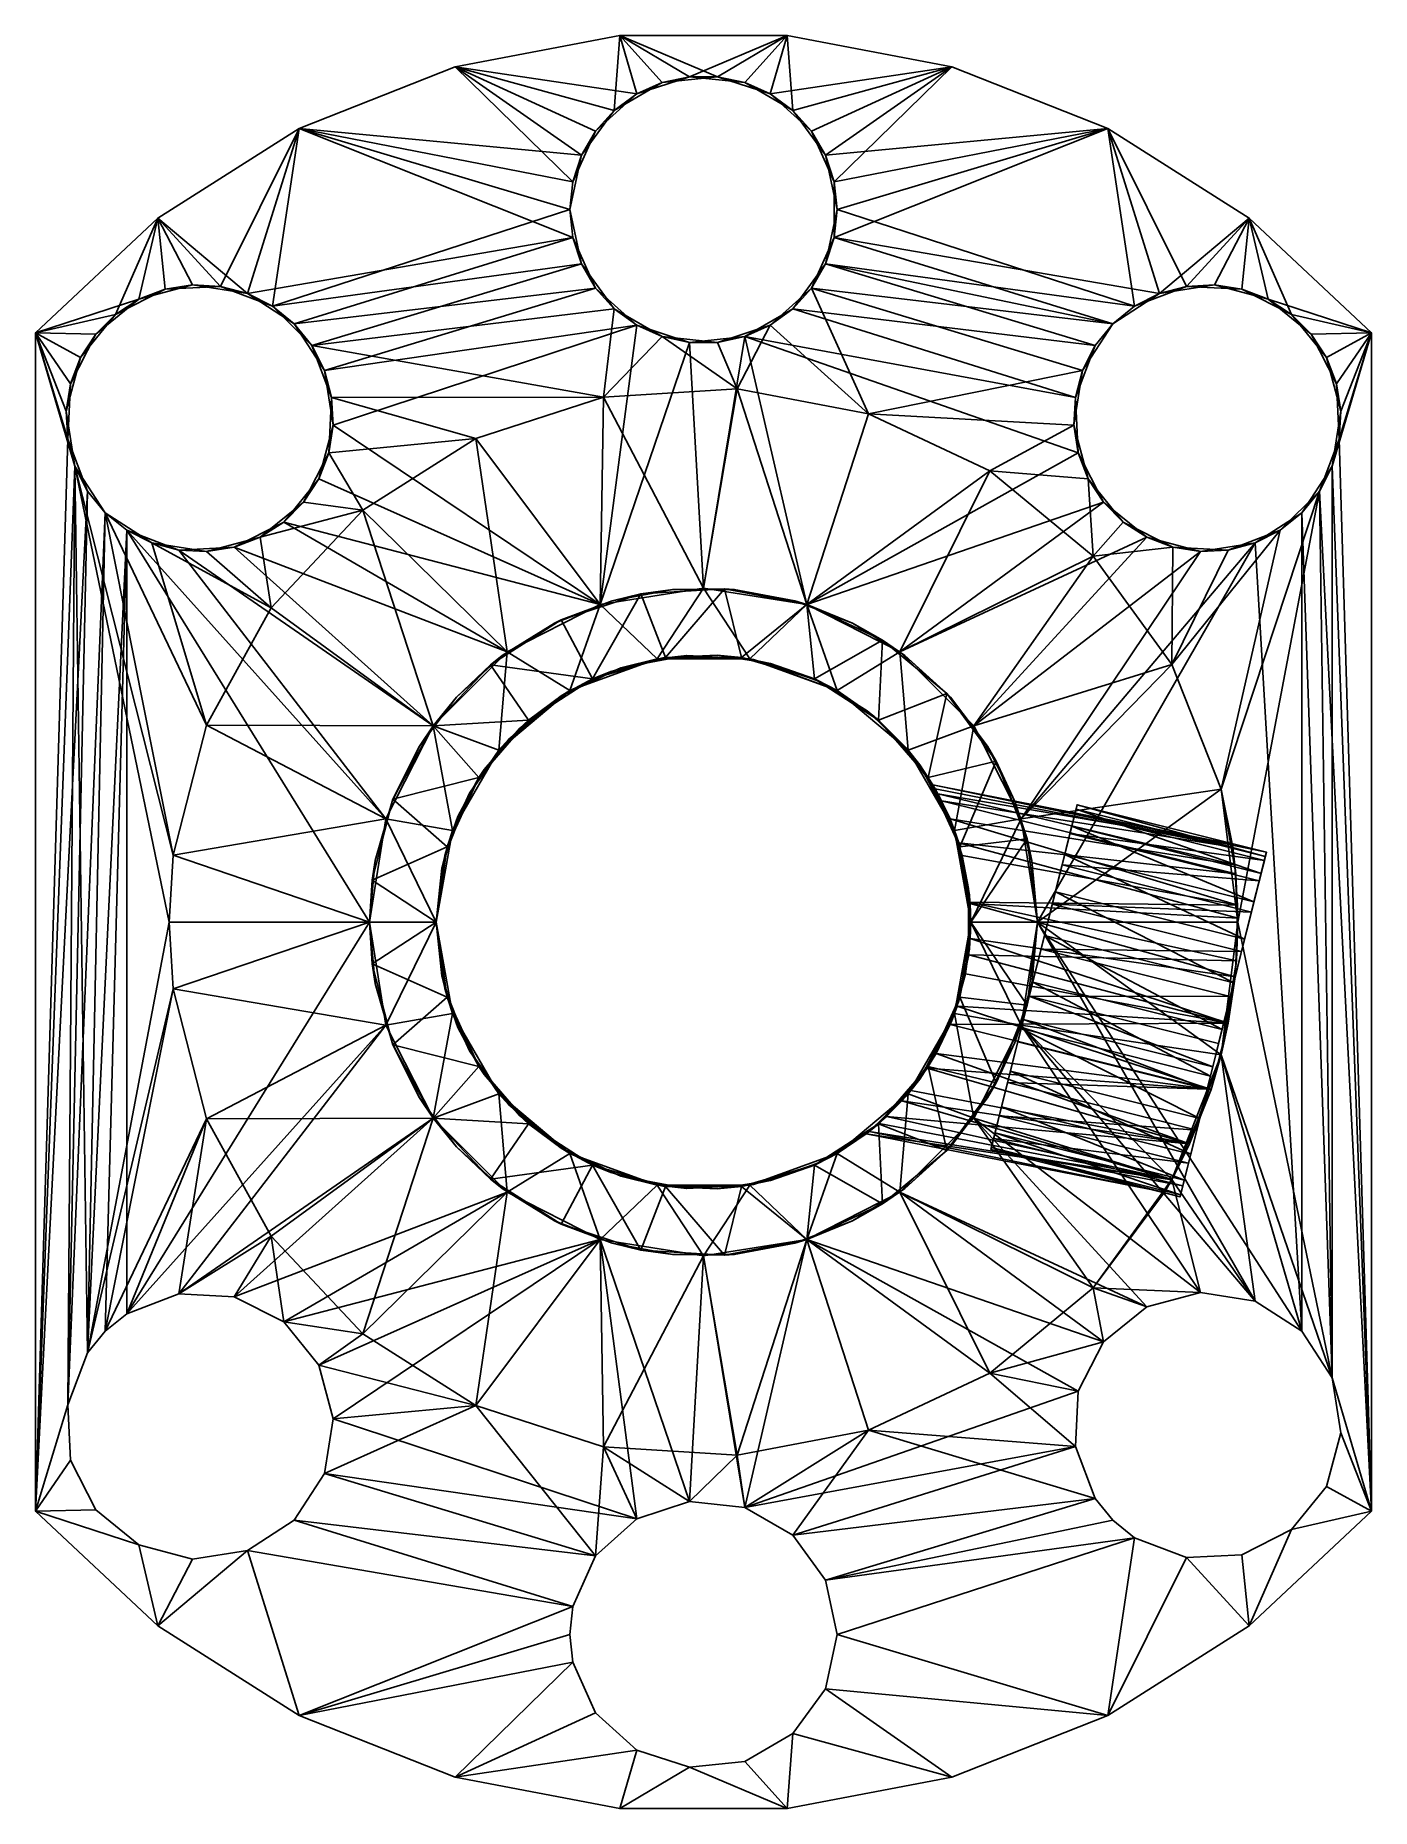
# Model space of a CAD drawing. Header units: metres. Extents: x -15 to 15, y -19.9 to 19.9.
import ezdxf

# ---------------------------------------------------------------- set-up
doc = ezdxf.new("R2010")
doc.units = ezdxf.units.M

msp = doc.modelspace()

# ---------------------------------------------------------------- linework, layer by layer
at = {"layer": '1204ballscrew', "color": 253}
for points in [[(-2.00739, 18.2294, 30), (-5.57875, 19.2062, 30), (-1.88179, 19.9113, 30)], [(-1.88179, 19.9113, 40), (-1.88179, 19.9113, 30), (-5.57875, 19.2062, 30)], [(-5.57875, 19.2062, 40), (-1.88179, 19.9113, 40), (-5.57875, 19.2062, 30)], [(-1.5, 18.5981, 40), (-1.88179, 19.9113, 40), (-5.57875, 19.2062, 40)], [(-0.927051, 18.8532, 30), (-2.00739, 18.2294, 30), (-1.88179, 19.9113, 30)], [(-0.927051, 18.8532, 30), (-1.88179, 19.9113, 30), (0.313585, 18.9836, 30)], [(-1.88179, 19.9113, 30), (1.88179, 19.9113, 30), (0.313585, 18.9836, 30)], [(1.88179, 19.9113, 40), (1.88179, 19.9113, 30), (-1.88179, 19.9113, 30)], [(-1.88179, 19.9113, 40), (1.88179, 19.9113, 40), (-1.88179, 19.9113, 30)], [(-1.5, 18.5981, 40), (-0.313585, 18.9836, 40), (-1.88179, 19.9113, 40)], [(-1.88179, 19.9113, 40), (-0.313585, 18.9836, 40), (1.88179, 19.9113, 40)], [(1.88179, 19.9113, 40), (-0.313585, 18.9836, 40), (0.927051, 18.8532, 40)], [(0.313585, 18.9836, 30), (1.88179, 19.9113, 30), (1.5, 18.5981, 30)], [(2.00739, 18.2294, 40), (1.88179, 19.9113, 40), (0.927051, 18.8532, 40)], [(1.5, 18.5981, 30), (1.88179, 19.9113, 30), (5.57875, 19.2062, 30)], [(5.57875, 19.2062, 40), (5.57875, 19.2062, 30), (1.88179, 19.9113, 30)], [(1.88179, 19.9113, 40), (5.57875, 19.2062, 40), (1.88179, 19.9113, 30)], [(2.00739, 18.2294, 40), (5.57875, 19.2062, 40), (1.88179, 19.9113, 40)], [(-2.74064, 17.2202, 30), (-9.07815, 17.821, 30), (-5.57875, 19.2062, 30)], [(-5.57875, 19.2062, 40), (-5.57875, 19.2062, 30), (-9.07815, 17.821, 30)], [(-9.07815, 17.821, 40), (-5.57875, 19.2062, 40), (-9.07815, 17.821, 30)], [(-9.07815, 17.821, 40), (-2.93444, 16.6237, 40), (-5.57875, 19.2062, 40)], [(-2.00739, 18.2294, 30), (-2.74064, 17.2202, 30), (-5.57875, 19.2062, 30)], [(-5.57875, 19.2062, 40), (-2.93444, 16.6237, 40), (-2.42705, 17.7634, 40)], [(-1.5, 18.5981, 40), (-5.57875, 19.2062, 40), (-2.42705, 17.7634, 40)], [(2.42705, 17.7634, 30), (1.5, 18.5981, 30), (5.57875, 19.2062, 30)], [(2.00739, 18.2294, 40), (2.74064, 17.2202, 40), (5.57875, 19.2062, 40)], [(2.42705, 17.7634, 30), (5.57875, 19.2062, 30), (2.93444, 16.6237, 30)], [(5.57875, 19.2062, 40), (2.74064, 17.2202, 40), (9.07815, 17.821, 40)], [(5.57875, 19.2062, 30), (9.07815, 17.821, 30), (2.93444, 16.6237, 30)], [(9.07815, 17.821, 40), (9.07815, 17.821, 30), (5.57875, 19.2062, 30)], [(5.57875, 19.2062, 40), (9.07815, 17.821, 40), (5.57875, 19.2062, 30)], [(-1.5, 18.5981, 40), (-2.00739, 18.2294, 30), (-0.927051, 18.8532, 30)], [(-0.313585, 18.9836, 40), (-1.5, 18.5981, 40), (-0.927051, 18.8532, 30)], [(-0.313585, 18.9836, 40), (-0.927051, 18.8532, 30), (0.313585, 18.9836, 30)], [(0.927051, 18.8532, 40), (-0.313585, 18.9836, 40), (0.313585, 18.9836, 30)], [(0.927051, 18.8532, 40), (0.313585, 18.9836, 30), (1.5, 18.5981, 30)], [(2.00739, 18.2294, 40), (0.927051, 18.8532, 40), (1.5, 18.5981, 30)], [(-2.42705, 17.7634, 40), (-2.00739, 18.2294, 30), (-1.5, 18.5981, 40)], [(2.00739, 18.2294, 40), (1.5, 18.5981, 30), (2.42705, 17.7634, 30)], [(-2.74064, 17.2202, 30), (-2.00739, 18.2294, 30), (-2.42705, 17.7634, 40)], [(2.74064, 17.2202, 40), (2.00739, 18.2294, 40), (2.42705, 17.7634, 30)], [(-12.2561, 15.8047, 30), (-9.07815, 17.821, 30), (-10.8444, 14.2768, 30)], [(-9.07815, 17.821, 40), (-9.07815, 17.821, 30), (-12.2561, 15.8047, 30)], [(-12.2561, 15.8047, 40), (-9.07815, 17.821, 40), (-12.2561, 15.8047, 30)], [(-9.07815, 17.821, 40), (-12.2561, 15.8047, 40), (-10.2386, 14.1145, 40)], [(-10.8444, 14.2768, 30), (-9.07815, 17.821, 30), (-9.67979, 13.8297, 30)], [(-9.07815, 17.821, 40), (-10.2386, 14.1145, 40), (-2.93444, 15.3763, 40)], [(-9.67979, 13.8297, 30), (-9.07815, 17.821, 30), (-3, 16, 30)], [(-3, 16, 30), (-9.07815, 17.821, 30), (-2.74064, 17.2202, 30)], [(-3, 16, 40), (-9.07815, 17.821, 40), (-2.93444, 15.3763, 40)], [(-3, 16, 40), (-2.93444, 16.6237, 40), (-9.07815, 17.821, 40)], [(-2.74064, 17.2202, 30), (-2.42705, 17.7634, 40), (-2.93444, 16.6237, 40)], [(2.74064, 17.2202, 40), (2.42705, 17.7634, 30), (2.93444, 16.6237, 30)], [(9.07815, 17.821, 40), (2.74064, 17.2202, 40), (3, 16, 40)], [(10.2386, 14.1145, 30), (2.93444, 15.3763, 30), (9.07815, 17.821, 30)], [(2.93444, 16.6237, 30), (9.07815, 17.821, 30), (2.93444, 15.3763, 30)], [(9.67979, 13.8297, 40), (9.07815, 17.821, 40), (3, 16, 40)], [(10.2386, 14.1145, 30), (9.07815, 17.821, 30), (12.2561, 15.8047, 30)], [(12.2561, 15.8047, 40), (12.2561, 15.8047, 30), (9.07815, 17.821, 30)], [(9.07815, 17.821, 40), (12.2561, 15.8047, 40), (9.07815, 17.821, 30)], [(10.8444, 14.2768, 40), (12.2561, 15.8047, 40), (9.07815, 17.821, 40)], [(9.67979, 13.8297, 40), (10.8444, 14.2768, 40), (9.07815, 17.821, 40)], [(-2.74064, 17.2202, 30), (-2.93444, 16.6237, 40), (-3, 16, 30)], [(3, 16, 40), (2.74064, 17.2202, 40), (2.93444, 16.6237, 30)], [(-2.93444, 16.6237, 40), (-3, 16, 40), (-3, 16, 30)], [(3, 16, 40), (2.93444, 16.6237, 30), (2.93444, 15.3763, 30)], [(-2.74064, 14.7798, 30), (-9.67979, 13.8297, 30), (-3, 16, 30)], [(-2.93444, 15.3763, 40), (-2.74064, 14.7798, 30), (-3, 16, 30)], [(-3, 16, 40), (-2.93444, 15.3763, 40), (-3, 16, 30)], [(9.67979, 13.8297, 40), (3, 16, 40), (2.74064, 14.7798, 40)], [(2.74064, 14.7798, 40), (3, 16, 40), (2.93444, 15.3763, 30)], [(-13.2017, 13.6451, 30), (-15, 13.2288, 30), (-12.2561, 15.8047, 30)], [(-12.2561, 15.8047, 40), (-12.2561, 15.8047, 30), (-15, 13.2288, 30)], [(-15, 13.2288, 40), (-12.2561, 15.8047, 40), (-15, 13.2288, 30)], [(-12.6757, 13.9867, 40), (-12.2561, 15.8047, 40), (-15, 13.2288, 40)], [(-12.0902, 14.2115, 30), (-13.2017, 13.6451, 30), (-12.2561, 15.8047, 30)], [(-12.6757, 13.9867, 40), (-11.4707, 14.3096, 40), (-12.2561, 15.8047, 40)], [(-12.0902, 14.2115, 30), (-12.2561, 15.8047, 30), (-10.8444, 14.2768, 30)], [(-12.2561, 15.8047, 40), (-11.4707, 14.3096, 40), (-10.2386, 14.1145, 40)], [(10.2386, 14.1145, 30), (12.2561, 15.8047, 30), (11.4707, 14.3096, 30)], [(12.0902, 14.2115, 40), (12.2561, 15.8047, 40), (10.8444, 14.2768, 40)], [(12.2561, 15.8047, 30), (12.6757, 13.9867, 30), (11.4707, 14.3096, 30)], [(13.2017, 13.6451, 40), (12.2561, 15.8047, 40), (12.0902, 14.2115, 40)], [(12.2561, 15.8047, 30), (15, 13.2288, 30), (12.6757, 13.9867, 30)], [(15, 13.2288, 30), (12.2561, 15.8047, 30), (15, 13.2288, 40)], [(15, 13.2288, 40), (12.2561, 15.8047, 30), (12.2561, 15.8047, 40)], [(15, 13.2288, 40), (12.2561, 15.8047, 40), (13.2017, 13.6451, 40)], [(-10.2386, 14.1145, 40), (-9.19239, 13.435, 40), (-2.93444, 15.3763, 40)], [(-9.19239, 13.435, 40), (-2.42705, 14.2366, 40), (-2.93444, 15.3763, 40)], [(-2.93444, 15.3763, 40), (-2.42705, 14.2366, 40), (-2.74064, 14.7798, 30)], [(2.93444, 15.3763, 30), (9.19239, 13.435, 30), (2.42705, 14.2366, 30)], [(2.74064, 14.7798, 40), (2.93444, 15.3763, 30), (2.42705, 14.2366, 30)], [(10.2386, 14.1145, 30), (9.19239, 13.435, 30), (2.93444, 15.3763, 30)], [(-2.74064, 14.7798, 30), (-8.7977, 12.9476, 30), (-9.67979, 13.8297, 30)], [(-2.74064, 14.7798, 30), (-2.00739, 13.7706, 30), (-8.7977, 12.9476, 30)], [(-2.42705, 14.2366, 40), (-2.00739, 13.7706, 30), (-2.74064, 14.7798, 30)], [(2.74064, 14.7798, 40), (2.00739, 13.7706, 40), (8.7977, 12.9476, 40)], [(2.00739, 13.7706, 40), (2.74064, 14.7798, 40), (2.42705, 14.2366, 30)], [(9.19239, 13.435, 40), (2.74064, 14.7798, 40), (8.7977, 12.9476, 40)], [(9.19239, 13.435, 40), (9.67979, 13.8297, 40), (2.74064, 14.7798, 40)], [(-12.6757, 13.9867, 40), (-15, 13.2288, 40), (-13.6451, 13.2017, 40)], [(-12.6757, 13.9867, 40), (-13.6451, 13.2017, 40), (-13.2017, 13.6451, 30)], [(-12.6757, 13.9867, 40), (-13.2017, 13.6451, 30), (-12.0902, 14.2115, 30)], [(-11.4707, 14.3096, 40), (-12.6757, 13.9867, 40), (-12.0902, 14.2115, 30)], [(-11.4707, 14.3096, 40), (-12.0902, 14.2115, 30), (-10.8444, 14.2768, 30)], [(-10.2386, 14.1145, 40), (-11.4707, 14.3096, 40), (-10.8444, 14.2768, 30)], [(-10.2386, 14.1145, 40), (-10.8444, 14.2768, 30), (-9.67979, 13.8297, 30)], [(-9.19239, 13.435, 40), (-10.2386, 14.1145, 40), (-9.67979, 13.8297, 30)], [(-8.51297, 12.3888, 40), (-2.42705, 14.2366, 40), (-9.19239, 13.435, 40)], [(-1.5, 13.4019, 40), (-2.42705, 14.2366, 40), (-8.51297, 12.3888, 40)], [(-2.42705, 14.2366, 40), (-1.5, 13.4019, 40), (-2.00739, 13.7706, 30)], [(1.5, 13.4019, 30), (2.42705, 14.2366, 30), (3.7082, 11.4127, 30)], [(2.00739, 13.7706, 40), (2.42705, 14.2366, 30), (1.5, 13.4019, 30)], [(2.42705, 14.2366, 30), (9.19239, 13.435, 30), (8.51297, 12.3888, 30)], [(3.7082, 11.4127, 30), (2.42705, 14.2366, 30), (8.51297, 12.3888, 30)], [(10.2386, 14.1145, 30), (9.67979, 13.8297, 40), (9.19239, 13.435, 30)], [(10.2386, 14.1145, 30), (10.8444, 14.2768, 40), (9.67979, 13.8297, 40)], [(10.2386, 14.1145, 30), (11.4707, 14.3096, 30), (10.8444, 14.2768, 40)], [(10.8444, 14.2768, 40), (11.4707, 14.3096, 30), (12.0902, 14.2115, 40)], [(12.0902, 14.2115, 40), (11.4707, 14.3096, 30), (12.6757, 13.9867, 30)], [(13.2017, 13.6451, 40), (12.0902, 14.2115, 40), (12.6757, 13.9867, 30)], [(15, 13.2288, 30), (13.6451, 13.2017, 30), (12.6757, 13.9867, 30)], [(13.2017, 13.6451, 40), (12.6757, 13.9867, 30), (13.6451, 13.2017, 30)], [(-13.9867, 12.6757, 30), (-15, 13.2288, 30), (-13.2017, 13.6451, 30)], [(-13.6451, 13.2017, 40), (-13.9867, 12.6757, 30), (-13.2017, 13.6451, 30)], [(-9.19239, 13.435, 40), (-9.67979, 13.8297, 30), (-8.7977, 12.9476, 30)], [(-8.7977, 12.9476, 30), (-2.00739, 13.7706, 30), (-2.24858, 11.7874, 30)], [(-2.00739, 13.7706, 30), (-0.927051, 13.1468, 30), (-2.24858, 11.7874, 30)], [(-1.5, 13.4019, 40), (-0.927051, 13.1468, 30), (-2.00739, 13.7706, 30)], [(0.927051, 13.1468, 40), (8.35064, 11.783, 40), (2.00739, 13.7706, 40)], [(0.927051, 13.1468, 40), (2.00739, 13.7706, 40), (1.5, 13.4019, 30)], [(2.00739, 13.7706, 40), (8.35064, 11.783, 40), (8.7977, 12.9476, 40)], [(9.67979, 13.8297, 40), (9.19239, 13.435, 40), (9.19239, 13.435, 30)], [(15, 13.2288, 40), (13.2017, 13.6451, 40), (13.9867, 12.6757, 40)], [(13.9867, 12.6757, 40), (13.2017, 13.6451, 40), (13.6451, 13.2017, 30)], [(-15, -13.2288, 30), (-15, 13.2288, 30), (-14.1145, 10.2386, 30)], [(-14.1145, 10.2386, 30), (-15, 13.2288, 30), (-14.3096, 11.4707, 30)], [(-14.3096, 11.4707, 30), (-15, 13.2288, 30), (-13.9867, 12.6757, 30)], [(-15, 13.2288, 30), (-15, -13.2288, 30), (-15, 13.2288, 40)], [(-15, 13.2288, 40), (-15, -13.2288, 30), (-15, -13.2288, 40)], [(-14.2768, 10.8444, 40), (-15, 13.2288, 40), (-15, -13.2288, 40)], [(-14.2768, 10.8444, 40), (-14.2115, 12.0902, 40), (-15, 13.2288, 40)], [(-15, 13.2288, 40), (-14.2115, 12.0902, 40), (-13.6451, 13.2017, 40)], [(-13.6451, 13.2017, 40), (-14.2115, 12.0902, 40), (-13.9867, 12.6757, 30)], [(-8.51297, 12.3888, 40), (-9.19239, 13.435, 40), (-8.7977, 12.9476, 30)], [(-1.5, 13.4019, 40), (-8.51297, 12.3888, 40), (-8.31782, 11.1567, 40)], [(-1.5, 13.4019, 40), (-8.31782, 11.1567, 40), (-2.31763, 7.13292, 40)], [(-1.5, 13.4019, 40), (-2.31763, 7.13292, 40), (-0.313585, 13.0164, 40)], [(-2.24858, 11.7874, 30), (-0.927051, 13.1468, 30), (0.753486, 11.9763, 30)], [(-1.5, 13.4019, 40), (-0.313585, 13.0164, 40), (-0.927051, 13.1468, 30)], [(0.753486, 11.9763, 30), (-0.927051, 13.1468, 30), (0.313585, 13.0164, 30)], [(-0.313585, 13.0164, 40), (0.313585, 13.0164, 30), (-0.927051, 13.1468, 30)], [(-0.313585, 13.0164, 40), (0, 7.5, 40), (0.927051, 13.1468, 40)], [(-0.313585, 13.0164, 40), (0.927051, 13.1468, 40), (0.313585, 13.0164, 30)], [(0.927051, 13.1468, 40), (0, 7.5, 40), (2.31763, 7.13292, 40)], [(1.5, 13.4019, 30), (0.753486, 11.9763, 30), (0.313585, 13.0164, 30)], [(0.927051, 13.1468, 40), (1.5, 13.4019, 30), (0.313585, 13.0164, 30)], [(1.5, 13.4019, 30), (3.7082, 11.4127, 30), (0.753486, 11.9763, 30)], [(8.41593, 10.5373, 40), (0.927051, 13.1468, 40), (2.31763, 7.13292, 40)], [(8.41593, 10.5373, 40), (8.35064, 11.783, 40), (0.927051, 13.1468, 40)], [(8.7977, 12.9476, 40), (8.51297, 12.3888, 30), (9.19239, 13.435, 30)], [(9.19239, 13.435, 40), (8.7977, 12.9476, 40), (9.19239, 13.435, 30)], [(14.2115, 12.0902, 30), (13.6451, 13.2017, 30), (15, 13.2288, 30)], [(13.9867, 12.6757, 40), (13.6451, 13.2017, 30), (14.2115, 12.0902, 30)], [(15, 13.2288, 40), (13.9867, 12.6757, 40), (14.3096, 11.4707, 40)], [(15, 13.2288, 40), (14.1145, 10.2386, 40), (15, -13.2288, 40)], [(15, 13.2288, 40), (14.3096, 11.4707, 40), (14.1145, 10.2386, 40)], [(14.2115, 12.0902, 30), (15, 13.2288, 30), (14.2768, 10.8444, 30)], [(15, 13.2288, 30), (15, -13.2288, 30), (14.2768, 10.8444, 30)], [(15, -13.2288, 30), (15, 13.2288, 30), (15, -13.2288, 40)], [(15, -13.2288, 40), (15, 13.2288, 30), (15, 13.2288, 40)], [(-8.35064, 11.783, 30), (-8.7977, 12.9476, 30), (-2.24858, 11.7874, 30)], [(-8.51297, 12.3888, 40), (-8.7977, 12.9476, 30), (-8.35064, 11.783, 30)], [(-2.31763, 7.13292, 40), (0, 7.5, 40), (-0.313585, 13.0164, 40)], [(8.7977, 12.9476, 40), (8.35064, 11.783, 40), (8.51297, 12.3888, 30)], [(-14.2115, 12.0902, 40), (-14.3096, 11.4707, 30), (-13.9867, 12.6757, 30)], [(-8.31782, 11.1567, 40), (-8.51297, 12.3888, 40), (-8.35064, 11.783, 30)], [(3.7082, 11.4127, 30), (8.51297, 12.3888, 30), (8.31782, 11.1567, 30)], [(8.35064, 11.783, 40), (8.31782, 11.1567, 30), (8.51297, 12.3888, 30)], [(14.3096, 11.4707, 40), (13.9867, 12.6757, 40), (14.2115, 12.0902, 30)], [(-14.2768, 10.8444, 40), (-14.3096, 11.4707, 30), (-14.2115, 12.0902, 40)], [(-2.24858, 11.7874), (-2.24858, 11.7874, 30), (0.753486, 11.9763, 30)], [(0.753486, 11.9763), (-2.24858, 11.7874), (0.753486, 11.9763, 30)], [(0, 7.5), (-2.24858, 11.7874), (0.753486, 11.9763)], [(0, 7.5), (0.753486, 11.9763), (2.31763, 7.13292)], [(0.753486, 11.9763), (0.753486, 11.9763, 30), (3.7082, 11.4127, 30)], [(3.7082, 11.4127), (0.753486, 11.9763), (3.7082, 11.4127, 30)], [(0.753486, 11.9763), (3.7082, 11.4127), (2.31763, 7.13292)], [(14.3096, 11.4707, 40), (14.2115, 12.0902, 30), (14.2768, 10.8444, 30)], [(-8.41593, 10.5373, 30), (-8.35064, 11.783, 30), (-5.10935, 10.8579, 30)], [(-8.31782, 11.1567, 40), (-8.35064, 11.783, 30), (-8.41593, 10.5373, 30)], [(-8.35064, 11.783, 30), (-2.24858, 11.7874, 30), (-5.10935, 10.8579, 30)], [(-5.10935, 10.8579), (-5.10935, 10.8579, 30), (-2.24858, 11.7874, 30)], [(-2.24858, 11.7874), (-5.10935, 10.8579), (-2.24858, 11.7874, 30)], [(-2.24858, 11.7874), (-2.31763, 7.13292), (-5.10935, 10.8579)], [(0, 7.5), (-2.31763, 7.13292), (-2.24858, 11.7874)], [(8.35064, 11.783, 40), (8.41593, 10.5373, 40), (8.31782, 11.1567, 30)], [(-14.1145, 10.2386, 30), (-14.3096, 11.4707, 30), (-14.2768, 10.8444, 40)], [(-8.31782, 11.1567, 40), (-8.64069, 9.95174, 40), (-2.31763, 7.13292, 40)], [(-8.64069, 9.95174, 40), (-8.31782, 11.1567, 40), (-8.41593, 10.5373, 30)], [(2.31763, 7.13292), (3.7082, 11.4127), (6.42992, 10.1319)], [(3.7082, 11.4127), (3.7082, 11.4127, 30), (6.42992, 10.1319, 30)], [(6.42992, 10.1319), (3.7082, 11.4127), (6.42992, 10.1319, 30)], [(6.42992, 10.1319, 30), (3.7082, 11.4127, 30), (8.31782, 11.1567, 30)], [(8.64069, 9.95174, 30), (6.42992, 10.1319, 30), (8.31782, 11.1567, 30)], [(8.41593, 10.5373, 40), (8.64069, 9.95174, 30), (8.31782, 11.1567, 30)], [(14.1145, 10.2386, 40), (14.3096, 11.4707, 40), (14.2768, 10.8444, 30)], [(-14.2768, 10.8444, 40), (-15, -13.2288, 40), (-13.8297, 9.67979, 40)], [(-14.1145, 10.2386, 30), (-14.2768, 10.8444, 40), (-13.8297, 9.67979, 40)], [(-8.41593, 10.5373, 30), (-5.10935, 10.8579, 30), (-7.64909, 9.24616, 30)], [(-7.64909, 9.24616), (-7.64909, 9.24616, 30), (-5.10935, 10.8579, 30)], [(-5.10935, 10.8579), (-7.64909, 9.24616), (-5.10935, 10.8579, 30)], [(-7.64909, 9.24616), (-5.10935, 10.8579), (-4.40839, 6.06763)], [(-5.10935, 10.8579), (-2.31763, 7.13292), (-4.40839, 6.06763)], [(14.2768, 10.8444, 30), (15, -13.2288, 30), (13.8297, 9.67979, 30)], [(14.1145, 10.2386, 40), (14.2768, 10.8444, 30), (13.8297, 9.67979, 30)], [(-8.98227, 9.42575, 30), (-8.41593, 10.5373, 30), (-7.64909, 9.24616, 30)], [(-8.64069, 9.95174, 40), (-8.41593, 10.5373, 30), (-8.98227, 9.42575, 30)], [(8.41593, 10.5373, 40), (2.31763, 7.13292, 40), (8.98227, 9.42575, 40)], [(8.41593, 10.5373, 40), (8.98227, 9.42575, 40), (8.64069, 9.95174, 30)], [(-14.2768, -10.8444, 30), (-15, -13.2288, 30), (-14.1145, 10.2386, 30)], [(-13.8297, -9.67979, 30), (-14.2768, -10.8444, 30), (-14.1145, 10.2386, 30)], [(-13.8297, -9.67979, 30), (-14.1145, 10.2386, 30), (-12, 0, 30)], [(-12, 0, 30), (-14.1145, 10.2386, 30), (-11.9054, 1.504, 30)], [(-11.9054, 1.504, 30), (-14.1145, 10.2386, 30), (-13.435, 9.19239, 30)], [(-14.1145, 10.2386, 30), (-13.8297, 9.67979, 40), (-13.435, 9.19239, 30)], [(2.31763, 7.13292), (6.42992, 10.1319), (4.40839, 6.06763)], [(4.40839, 6.06763), (6.42992, 10.1319), (8.74762, 8.21457)], [(6.42992, 10.1319), (6.42992, 10.1319, 30), (8.74762, 8.21457, 30)], [(8.74762, 8.21457), (6.42992, 10.1319), (8.74762, 8.21457, 30)], [(8.64069, 9.95174, 30), (8.74762, 8.21457, 30), (6.42992, 10.1319, 30)], [(13.435, 9.19239, 40), (14.1145, -10.2386, 40), (14.1145, 10.2386, 40)], [(13.435, 9.19239, 40), (14.1145, 10.2386, 40), (13.8297, 9.67979, 30)], [(14.1145, 10.2386, 40), (14.1145, -10.2386, 40), (15, -13.2288, 40)], [(-15, -13.2288, 40), (-14.2768, -10.8444, 40), (-13.8297, 9.67979, 40)], [(-13.8297, 9.67979, 40), (-14.2768, -10.8444, 40), (-13.435, 9.19239, 40)], [(-13.8297, 9.67979, 40), (-13.435, 9.19239, 40), (-13.435, 9.19239, 30)], [(-2.31763, 7.13292, 40), (-8.64069, 9.95174, 40), (-9.42575, 8.98227, 40)], [(-9.42575, 8.98227, 40), (-8.64069, 9.95174, 40), (-8.98227, 9.42575, 30)], [(9.42575, 8.98227, 30), (8.74762, 8.21457, 30), (8.64069, 9.95174, 30)], [(8.98227, 9.42575, 40), (9.42575, 8.98227, 30), (8.64069, 9.95174, 30)], [(12.9476, 8.7977, 30), (13.8297, 9.67979, 30), (11.623, 2.98428, 30)], [(11.623, 2.98428, 30), (13.8297, 9.67979, 30), (12, 0, 30)], [(12, 0, 30), (13.8297, 9.67979, 30), (14.1145, -10.2386, 30)], [(13.435, 9.19239, 40), (13.8297, 9.67979, 30), (12.9476, 8.7977, 30)], [(14.1145, -10.2386, 30), (13.8297, 9.67979, 30), (15, -13.2288, 30)], [(-13.435, 9.19239, 40), (-14.2768, -10.8444, 40), (-13.8297, -9.67979, 40)], [(-12.9476, 8.7977, 40), (-13.435, 9.19239, 40), (-13.8297, -9.67979, 40)], [(-11.1573, 4.41749, 30), (-13.435, 9.19239, 30), (-12.3888, 8.51297, 30)], [(-11.1573, 4.41749, 30), (-11.9054, 1.504, 30), (-13.435, 9.19239, 30)], [(-12.9476, 8.7977, 40), (-12.3888, 8.51297, 30), (-13.435, 9.19239, 30)], [(-13.435, 9.19239, 40), (-12.9476, 8.7977, 40), (-13.435, 9.19239, 30)], [(-8.98227, 9.42575, 30), (-7.64909, 9.24616, 30), (-9.95174, 8.64069, 30)], [(-9.42575, 8.98227, 40), (-8.98227, 9.42575, 30), (-9.95174, 8.64069, 30)], [(-9.7082, 7.05342, 30), (-9.95174, 8.64069, 30), (-7.64909, 9.24616, 30)], [(-9.7082, 7.05342), (-9.7082, 7.05342, 30), (-7.64909, 9.24616, 30)], [(-7.64909, 9.24616), (-9.7082, 7.05342), (-7.64909, 9.24616, 30)], [(-9.7082, 7.05342), (-7.64909, 9.24616), (-6.06763, 4.40839)], [(-7.64909, 9.24616), (-4.40839, 6.06763), (-6.06763, 4.40839)], [(2.31763, 7.13292, 40), (4.40839, 6.06763, 40), (8.98227, 9.42575, 40)], [(8.98227, 9.42575, 40), (4.40839, 6.06763, 40), (9.95174, 8.64069, 40)], [(8.98227, 9.42575, 40), (9.95174, 8.64069, 40), (9.42575, 8.98227, 30)], [(13.435, -9.19239, 40), (13.435, 9.19239, 40), (12.3888, 8.51297, 40)], [(12.3888, 8.51297, 40), (13.435, 9.19239, 40), (12.9476, 8.7977, 30)], [(13.435, -9.19239, 40), (14.1145, -10.2386, 40), (13.435, 9.19239, 40)], [(-12.9476, 8.7977, 40), (-13.8297, -9.67979, 40), (-13.435, -9.19239, 40)], [(-12.9476, -8.7977, 40), (-12.9476, 8.7977, 40), (-13.435, -9.19239, 40)], [(-7.13292, 2.31763, 40), (-12.9476, 8.7977, 40), (-7.5, 0, 40)], [(-7.13292, 2.31763, 40), (-11.783, 8.35064, 40), (-12.9476, 8.7977, 40)], [(-12.9476, -8.7977, 40), (-7.5, 0, 40), (-12.9476, 8.7977, 40)], [(-12.9476, 8.7977, 40), (-11.783, 8.35064, 40), (-12.3888, 8.51297, 30)], [(-4.40839, 6.06763, 40), (-9.42575, 8.98227, 40), (-10.5373, 8.41593, 40)], [(-10.5373, 8.41593, 40), (-9.42575, 8.98227, 40), (-9.95174, 8.64069, 30)], [(-2.31763, 7.13292, 40), (-9.42575, 8.98227, 40), (-4.40839, 6.06763, 40)], [(9.42575, 8.98227, 30), (10.5373, 8.41593, 30), (8.74762, 8.21457, 30)], [(9.95174, 8.64069, 40), (10.5373, 8.41593, 30), (9.42575, 8.98227, 30)], [(12.9476, 8.7977, 30), (10.5157, 5.78104, 30), (11.783, 8.35064, 30)], [(12.9476, 8.7977, 30), (11.623, 2.98428, 30), (10.5157, 5.78104, 30)], [(12.3888, 8.51297, 40), (12.9476, 8.7977, 30), (11.783, 8.35064, 30)], [(-11.1567, 8.31782, 30), (-9.7082, 7.05342, 30), (-12.3888, 8.51297, 30)], [(-9.7082, 7.05342, 30), (-11.1573, 4.41749, 30), (-12.3888, 8.51297, 30)], [(-11.783, 8.35064, 40), (-11.1567, 8.31782, 30), (-12.3888, 8.51297, 30)], [(-6.06763, 4.40839, 40), (-10.5373, 8.41593, 40), (-11.783, 8.35064, 40)], [(-11.783, 8.35064, 40), (-10.5373, 8.41593, 40), (-11.1567, 8.31782, 30)], [(-11.1567, 8.31782, 30), (-9.95174, 8.64069, 30), (-9.7082, 7.05342, 30)], [(-10.5373, 8.41593, 40), (-9.95174, 8.64069, 30), (-11.1567, 8.31782, 30)], [(-4.40839, 6.06763, 40), (-10.5373, 8.41593, 40), (-6.06763, 4.40839, 40)], [(9.95174, 8.64069, 40), (4.40839, 6.06763, 40), (6.06763, 4.40839, 40)], [(11.1567, 8.31782, 40), (9.95174, 8.64069, 40), (6.06763, 4.40839, 40)], [(12.3888, 8.51297, 40), (7.13292, 2.31763, 40), (7.5, 0, 40)], [(12.3888, 8.51297, 40), (11.1567, 8.31782, 40), (7.13292, 2.31763, 40)], [(13.435, -9.19239, 40), (12.3888, 8.51297, 40), (7.5, 0, 40)], [(8.74762, 8.21457, 30), (10.5373, 8.41593, 30), (10.5157, 5.78104, 30)], [(9.95174, 8.64069, 40), (11.1567, 8.31782, 40), (10.5373, 8.41593, 30)], [(10.5157, 5.78104, 30), (10.5373, 8.41593, 30), (11.783, 8.35064, 30)], [(11.1567, 8.31782, 40), (11.783, 8.35064, 30), (10.5373, 8.41593, 30)], [(11.1567, 8.31782, 40), (12.3888, 8.51297, 40), (11.783, 8.35064, 30)], [(-6.06763, 4.40839, 40), (-11.783, 8.35064, 40), (-7.13292, 2.31763, 40)], [(4.40839, 6.06763), (8.74762, 8.21457), (6.06763, 4.40839)], [(11.1567, 8.31782, 40), (6.06763, 4.40839, 40), (7.13292, 2.31763, 40)], [(8.74762, 8.21457), (10.5157, 5.78104), (6.06763, 4.40839)], [(8.74762, 8.21457), (8.74762, 8.21457, 30), (10.5157, 5.78104, 30)], [(10.5157, 5.78104), (8.74762, 8.21457), (10.5157, 5.78104, 30)], [(0, 7.5), (0, 7.5, 4), (-2.31763, 7.13292, 4)], [(-2.31763, 7.13292), (0, 7.5), (-2.31763, 7.13292, 4)], [(-2.31763, 7.13292, 4), (0, 7.5, 4), (-1.04189, 5.90885, 4)], [(-2.31763, 7.13292, 40), (-2.31763, 7.13292, 36), (0, 7.5, 36)], [(0, 7.5, 40), (-2.31763, 7.13292, 40), (0, 7.5, 36)], [(-1.04189, 5.90885, 36), (0, 7.5, 36), (-2.31763, 7.13292, 36)], [(0, 7.5, 4), (1.04189, 5.90885, 4), (-1.04189, 5.90885, 4)], [(1.04189, 5.90885, 36), (0, 7.5, 36), (-1.04189, 5.90885, 36)], [(2.31763, 7.13292), (2.31763, 7.13292, 4), (0, 7.5, 4)], [(0, 7.5), (2.31763, 7.13292), (0, 7.5, 4)], [(0, 7.5, 4), (2.31763, 7.13292, 4), (1.04189, 5.90885, 4)], [(0, 7.5, 40), (0, 7.5, 36), (2.31763, 7.13292, 36)], [(2.31763, 7.13292, 40), (0, 7.5, 40), (2.31763, 7.13292, 36)], [(2.31763, 7.13292, 36), (0, 7.5, 36), (1.04189, 5.90885, 36)], [(-11.1573, 4.41749, 30), (-9.7082, 7.05342, 30), (-11.1573, 4.41749)], [(-11.1573, 4.41749), (-9.7082, 7.05342, 30), (-9.7082, 7.05342)], [(-9.7082, 7.05342), (-6.06763, 4.40839), (-11.1573, 4.41749)], [(-2.31763, 7.13292), (-2.31763, 7.13292, 4), (-4.40839, 6.06763, 4)], [(-4.40839, 6.06763), (-2.31763, 7.13292), (-4.40839, 6.06763, 4)], [(-4.40839, 6.06763, 4), (-2.31763, 7.13292, 4), (-3, 5.19615, 4)], [(-4.40839, 6.06763, 40), (-4.40839, 6.06763, 36), (-2.31763, 7.13292, 36)], [(-2.31763, 7.13292, 40), (-4.40839, 6.06763, 40), (-2.31763, 7.13292, 36)], [(-3, 5.19615, 36), (-2.31763, 7.13292, 36), (-4.40839, 6.06763, 36)], [(-2.31763, 7.13292, 4), (-1.04189, 5.90885, 4), (-3, 5.19615, 4)], [(-1.04189, 5.90885, 36), (-2.31763, 7.13292, 36), (-3, 5.19615, 36)], [(2.31763, 7.13292, 4), (3, 5.19615, 4), (1.04189, 5.90885, 4)], [(3, 5.19615, 36), (2.31763, 7.13292, 36), (1.04189, 5.90885, 36)], [(4.40839, 6.06763), (4.40839, 6.06763, 4), (2.31763, 7.13292, 4)], [(2.31763, 7.13292), (4.40839, 6.06763), (2.31763, 7.13292, 4)], [(2.31763, 7.13292, 4), (4.40839, 6.06763, 4), (3, 5.19615, 4)], [(2.31763, 7.13292, 40), (2.31763, 7.13292, 36), (4.40839, 6.06763, 36)], [(4.40839, 6.06763, 40), (2.31763, 7.13292, 40), (4.40839, 6.06763, 36)], [(3, 5.19615, 36), (4.40839, 6.06763, 36), (2.31763, 7.13292, 36)], [(-4.40839, 6.06763), (-4.40839, 6.06763, 4), (-6.06763, 4.40839, 4)], [(-6.06763, 4.40839), (-4.40839, 6.06763), (-6.06763, 4.40839, 4)], [(-6.06763, 4.40839, 4), (-4.40839, 6.06763, 4), (-4.59627, 3.85673, 4)], [(-6.06763, 4.40839, 40), (-6.06763, 4.40839, 36), (-4.40839, 6.06763, 36)], [(-4.40839, 6.06763, 40), (-6.06763, 4.40839, 40), (-4.40839, 6.06763, 36)], [(-4.59627, 3.85673, 36), (-4.40839, 6.06763, 36), (-6.06763, 4.40839, 36)], [(-4.40839, 6.06763, 4), (-3, 5.19615, 4), (-4.59627, 3.85673, 4)], [(-3, 5.19615, 36), (-4.40839, 6.06763, 36), (-4.59627, 3.85673, 36)], [(-1.04189, 5.90885, 4), (-0.376743, 5.98816, 20), (-1.8541, 5.70634, 20)], [(-1.8541, 5.70634, 20), (-0.376743, 5.98816, 20), (-1.04189, 5.90885, 36)], [(-0.376743, 5.98816, 20), (1.04189, 5.90885, 36), (-1.04189, 5.90885, 36)], [(-1.04189, 5.90885, 4), (1.04189, 5.90885, 4), (-0.376743, 5.98816, 20)], [(1.04189, 5.90885, 4), (1.12429, 5.89372, 20), (-0.376743, 5.98816, 20)], [(1.12429, 5.89372, 20), (1.04189, 5.90885, 36), (-0.376743, 5.98816, 20)], [(4.40839, 6.06763, 4), (4.59627, 3.85673, 4), (3, 5.19615, 4)], [(4.59627, 3.85673, 36), (4.40839, 6.06763, 36), (3, 5.19615, 36)], [(6.06763, 4.40839), (6.06763, 4.40839, 4), (4.40839, 6.06763, 4)], [(4.40839, 6.06763), (6.06763, 4.40839), (4.40839, 6.06763, 4)], [(6.06763, 4.40839, 4), (4.59627, 3.85673, 4), (4.40839, 6.06763, 4)], [(4.40839, 6.06763, 40), (4.40839, 6.06763, 36), (6.06763, 4.40839, 36)], [(6.06763, 4.40839, 40), (4.40839, 6.06763, 40), (6.06763, 4.40839, 36)], [(4.59627, 3.85673, 36), (6.06763, 4.40839, 36), (4.40839, 6.06763, 36)], [(-3, 5.19615, 4), (-1.8541, 5.70634, 20), (-3.21496, 5.06597, 20)], [(-3.21496, 5.06597, 20), (-1.8541, 5.70634, 20), (-3, 5.19615, 36)], [(-1.8541, 5.70634, 20), (-1.04189, 5.90885, 36), (-3, 5.19615, 36)], [(-3, 5.19615, 4), (-1.04189, 5.90885, 4), (-1.8541, 5.70634, 20)], [(3, 5.19615, 36), (1.04189, 5.90885, 36), (2.55468, 5.42896, 20)], [(2.55468, 5.42896, 20), (1.04189, 5.90885, 36), (1.12429, 5.89372, 20)], [(1.04189, 5.90885, 4), (3, 5.19615, 4), (1.12429, 5.89372, 20)], [(3, 5.19615, 4), (2.55468, 5.42896, 20), (1.12429, 5.89372, 20)], [(6.06763, 4.40839), (10.5157, 5.78104), (7.13292, 2.31763)], [(7.13292, 2.31763), (10.5157, 5.78104), (11.623, 2.98428)], [(10.5157, 5.78104), (10.5157, 5.78104, 30), (11.623, 2.98428, 30)], [(11.623, 2.98428), (10.5157, 5.78104), (11.623, 2.98428, 30)], [(-3.21496, 5.06597, 20), (-3, 5.19615, 36), (-4.59627, 3.85673, 36)], [(-4.59627, 3.85673, 4), (-3, 5.19615, 4), (-4.37381, 4.10728, 20)], [(-4.37381, 4.10728, 20), (-3, 5.19615, 4), (-3.21496, 5.06597, 20)], [(3.82454, 4.62308, 20), (3, 5.19615, 36), (2.55468, 5.42896, 20)], [(3.82454, 4.62308, 20), (2.55468, 5.42896, 20), (3, 5.19615, 4)], [(4.59627, 3.85673, 4), (3.82454, 4.62308, 20), (3, 5.19615, 4)], [(4.59627, 3.85673, 36), (3, 5.19615, 36), (3.82454, 4.62308, 20)], [(-4.37381, 4.10728, 20), (-3.21496, 5.06597, 20), (-4.59627, 3.85673, 36)], [(-11.1573, 4.41749, 30), (-11.9054, 1.504), (-11.9054, 1.504, 30)], [(-11.1573, 4.41749, 30), (-11.1573, 4.41749), (-11.9054, 1.504)], [(-11.1573, 4.41749), (-7.13292, 2.31763), (-11.9054, 1.504)], [(-6.06763, 4.40839), (-7.13292, 2.31763), (-11.1573, 4.41749)], [(-6.06763, 4.40839), (-6.06763, 4.40839, 4), (-7.13292, 2.31763, 4)], [(-7.13292, 2.31763), (-6.06763, 4.40839), (-7.13292, 2.31763, 4)], [(-7.13292, 2.31763, 4), (-6.06763, 4.40839, 4), (-5.63816, 2.05212, 4)], [(-7.13292, 2.31763, 40), (-7.13292, 2.31763, 36), (-6.06763, 4.40839, 36)], [(-6.06763, 4.40839, 40), (-7.13292, 2.31763, 40), (-6.06763, 4.40839, 36)], [(-5.63816, 2.05212, 36), (-6.06763, 4.40839, 36), (-7.13292, 2.31763, 36)], [(-6.06763, 4.40839, 4), (-4.59627, 3.85673, 4), (-5.63816, 2.05212, 4)], [(-4.59627, 3.85673, 36), (-6.06763, 4.40839, 36), (-5.63816, 2.05212, 36)], [(4.8541, 3.52671, 20), (4.59627, 3.85673, 36), (3.82454, 4.62308, 20)], [(4.59627, 3.85673, 4), (4.8541, 3.52671, 20), (3.82454, 4.62308, 20)], [(5.63816, 2.05212, 4), (4.59627, 3.85673, 4), (6.06763, 4.40839, 4)], [(5.63816, 2.05212, 36), (6.06763, 4.40839, 36), (4.59627, 3.85673, 36)], [(5.63816, 2.05212, 4), (6.06763, 4.40839, 4), (7.13292, 2.31763, 4)], [(5.63816, 2.05212, 36), (7.13292, 2.31763, 36), (6.06763, 4.40839, 36)], [(7.13292, 2.31763, 4), (6.06763, 4.40839, 4), (7.13292, 2.31763)], [(7.13292, 2.31763), (6.06763, 4.40839, 4), (6.06763, 4.40839)], [(6.06763, 4.40839, 40), (6.06763, 4.40839, 36), (7.13292, 2.31763, 36)], [(7.13292, 2.31763, 40), (6.06763, 4.40839, 40), (7.13292, 2.31763, 36)], [(-5.25784, 2.89052, 20), (-4.59627, 3.85673, 4), (-4.37381, 4.10728, 20)], [(-4.59627, 3.85673, 36), (-5.25784, 2.89052, 20), (-4.37381, 4.10728, 20)], [(-5.25784, 2.89052, 20), (-4.59627, 3.85673, 36), (-5.63816, 2.05212, 36)], [(-5.63816, 2.05212, 4), (-4.59627, 3.85673, 4), (-5.25784, 2.89052, 20)], [(5.63816, 2.05212, 36), (4.59627, 3.85673, 36), (4.8541, 3.52671, 20)], [(4.59627, 3.85673, 4), (5.14826, 3.08147, 15.57), (4.8541, 3.52671, 20)], [(4.59627, 3.85673, 4), (5.20287, 2.98961, 14.7794), (5.14826, 3.08147, 15.57)], [(4.59627, 3.85673, 4), (5.63816, 2.05212, 4), (5.20287, 2.98961, 14.7794)], [(5.63816, 2.05212, 36), (4.8541, 3.52671, 20), (5.57866, 2.20875, 20)], [(5.14826, 3.08147, 15.57), (5.26409, 2.87984, 16.7419), (4.8541, 3.52671, 20)], [(4.8541, 3.52671, 20), (5.26409, 2.87984, 16.7419), (5.57866, 2.20875, 20)], [(-5.8115, 1.49214, 20), (-5.25784, 2.89052, 20), (-5.63816, 2.05212, 36)], [(-5.8115, 1.49214, 20), (-5.63816, 2.05212, 4), (-5.25784, 2.89052, 20)], [(5.20287, 2.98961, 14.7794), (11.8821, 1.67985, 14.6769), (5.14826, 3.08147, 15.57)], [(11.8719, 1.75005, 16.0916), (5.26409, 2.87984, 16.7419), (5.14826, 3.08147, 15.57)], [(11.8821, 1.67985, 14.6769), (11.8719, 1.75005, 16.0916), (5.14826, 3.08147, 15.57)], [(5.20287, 2.98961, 14.7794), (5.63816, 2.05212, 4), (5.34611, 2.7238, 14.0171)], [(5.20287, 2.98961, 14.7794), (5.34611, 2.7238, 14.0171), (11.8821, 1.67985, 14.6769)], [(5.53526, 2.31366, 17.8007), (5.57866, 2.20875, 20), (5.26409, 2.87984, 16.7419)], [(5.53526, 2.31366, 17.8007), (5.26409, 2.87984, 16.7419), (11.931, 1.28437, 17.4708)], [(11.931, 1.28437, 17.4708), (5.26409, 2.87984, 16.7419), (11.8719, 1.75005, 16.0916)], [(7.5, 0), (7.13292, 2.31763), (11.623, 2.98428)], [(12, 0), (7.5, 0), (11.623, 2.98428)], [(12, 0, 30), (11.931, 1.28437, 17.4708), (11.623, 2.98428, 30)], [(11.623, 2.98428, 30), (11.931, 1.28437, 17.4708), (11.8719, 1.75005, 16.0916)], [(11.623, 2.98428), (11.8719, 1.75005, 16.0916), (11.8821, 1.67985, 14.6769)], [(11.951, 1.08133, 13.3457), (11.623, 2.98428), (11.8821, 1.67985, 14.6769)], [(11.951, 1.08133, 13.3457), (12, 0), (11.623, 2.98428)], [(11.623, 2.98428), (11.623, 2.98428, 30), (11.8719, 1.75005, 16.0916)], [(5.34611, 2.7238, 14.0171), (5.63816, 2.05212, 4), (5.73031, 1.77865, 12.744)], [(11.8821, 1.67985, 14.6769), (5.34611, 2.7238, 14.0171), (11.951, 1.08133, 13.3457)], [(11.951, 1.08133, 13.3457), (5.34611, 2.7238, 14.0171), (5.73031, 1.77865, 12.744)], [(-11.9054, 1.504), (-7.13292, 2.31763), (-7.5, 0)], [(-7.13292, 2.31763), (-7.13292, 2.31763, 4), (-7.5, 0, 4)], [(-7.5, 0), (-7.13292, 2.31763), (-7.5, 0, 4)], [(-7.5, 0, 4), (-7.13292, 2.31763, 4), (-6, 0, 4)], [(-7.5, 0, 40), (-7.5, 0, 36), (-7.13292, 2.31763, 36)], [(-7.13292, 2.31763, 40), (-7.5, 0, 40), (-7.13292, 2.31763, 36)], [(-7.5, 0, 36), (-6, 0, 36), (-7.13292, 2.31763, 36)], [(-7.13292, 2.31763, 4), (-5.63816, 2.05212, 4), (-6, 0, 4)], [(-6, 0, 36), (-5.63816, 2.05212, 36), (-7.13292, 2.31763, 36)], [(-6, 0, 36), (-5.8115, 1.49214, 20), (-5.63816, 2.05212, 36)], [(-5.8115, 1.49214, 20), (-6, 0, 4), (-5.63816, 2.05212, 4)], [(5.53526, 2.31366, 17.8007), (5.8102, 1.49598, 18.6358), (5.57866, 2.20875, 20)], [(5.53526, 2.31366, 17.8007), (11.9939, 0.379234, 18.5729), (5.8102, 1.49598, 18.6358)], [(5.53526, 2.31366, 17.8007), (11.931, 1.28437, 17.4708), (11.9939, 0.379234, 18.5729)], [(5.57866, 2.20875, 20), (5.8102, 1.49598, 18.6358), (5.95269, 0.751999, 20)], [(5.63816, 2.05212, 36), (5.57866, 2.20875, 20), (5.95269, 0.751999, 20)], [(5.63816, 2.05212, 4), (7.13292, 2.31763, 4), (6, 0, 4)], [(6, 0, 36), (7.13292, 2.31763, 36), (5.63816, 2.05212, 36)], [(5.63816, 2.05212, 36), (5.95269, 0.751999, 20), (6, 0, 36)], [(5.73031, 1.77865, 12.744), (5.63816, 2.05212, 4), (5.98538, 0.418647, 11.8799)], [(5.98538, 0.418647, 11.8799), (5.63816, 2.05212, 4), (6, 0, 4)], [(7.13292, 2.31763, 4), (7.5, 0, 4), (6, 0, 4)], [(6, 0, 36), (7.5, 0, 36), (7.13292, 2.31763, 36)], [(7.13292, 2.31763, 4), (7.5, 0), (7.5, 0, 4)], [(7.13292, 2.31763, 4), (7.13292, 2.31763), (7.5, 0)], [(7.13292, 2.31763, 40), (7.13292, 2.31763, 36), (7.5, 0, 36)], [(7.5, 0, 40), (7.13292, 2.31763, 40), (7.5, 0, 36)], [(11.9995, 0.084, 12.3366), (5.73031, 1.77865, 12.744), (5.98538, 0.418647, 11.8799)], [(11.9995, 0.084, 12.3366), (11.951, 1.08133, 13.3457), (5.73031, 1.77865, 12.744)], [(-12, 0), (-12, 0, 30), (-11.9054, 1.504)], [(-11.9054, 1.504), (-12, 0, 30), (-11.9054, 1.504, 30)], [(-12, 0), (-11.9054, 1.504), (-7.5, 0)], [(-6, 0, 20), (-6, 0, 4), (-5.8115, 1.49214, 20)], [(-6, 0, 36), (-6, 0, 20), (-5.8115, 1.49214, 20)], [(5.8102, 1.49598, 18.6358), (5.98345, 0.445289, 19.2492), (5.95269, 0.751999, 20)], [(11.9939, 0.379234, 18.5729), (5.98345, 0.445289, 19.2492), (5.8102, 1.49598, 18.6358)], [(11.9939, 0.379234, 18.5729), (11.931, 1.28437, 17.4708), (12, 0, 30)], [(11.9995, 0.084, 12.3366), (12, 0), (11.951, 1.08133, 13.3457)], [(5.95269, 0.751999, 20), (5.98345, 0.445289, 19.2492), (5.95269, -0.751999, 20)], [(6, 0, 36), (5.95269, 0.751999, 20), (5.95269, -0.751999, 20)], [(5.98345, 0.445289, 19.2492), (5.9541, -0.735717, 19.5489), (5.95269, -0.751999, 20)], [(11.9684, -0.869897, 19.3129), (5.9541, -0.735717, 19.5489), (5.98345, 0.445289, 19.2492)], [(11.9939, 0.379234, 18.5729), (11.9684, -0.869897, 19.3129), (5.98345, 0.445289, 19.2492)], [(5.98746, -0.370996, 11.6457), (5.98538, 0.418647, 11.8799), (6, 0, 4)], [(11.9359, -1.2339, 11.7103), (5.98538, 0.418647, 11.8799), (5.98746, -0.370996, 11.6457)], [(11.9359, -1.2339, 11.7103), (11.9995, 0.084, 12.3366), (5.98538, 0.418647, 11.8799)], [(-11.9054, -1.504), (-11.9054, -1.504, 30), (-12, 0)], [(-11.9054, -1.504, 30), (-12, 0, 30), (-12, 0)], [(-12, 0), (-7.5, 0), (-11.9054, -1.504)], [(7.5, 0, 40), (7.13292, -2.31763, 40), (12.3888, -8.51297, 40)], [(7.13292, -2.31763, 36), (7.5, 0, 40), (7.5, 0, 36)], [(7.13292, -2.31763, 36), (7.13292, -2.31763, 40), (7.5, 0, 40)], [(12, 0), (11.623, -2.98428), (7.5, 0)], [(13.435, -9.19239, 40), (7.5, 0, 40), (12.3888, -8.51297, 40)], [(11.9359, -1.2339, 11.7103), (11.623, -2.98428), (12, 0)], [(12, 0, 30), (11.623, -2.98428, 30), (11.9684, -0.869897, 19.3129)], [(11.623, -2.98428, 30), (12, 0, 30), (14.1145, -10.2386, 30)], [(11.9995, 0.084, 12.3366), (11.9359, -1.2339, 11.7103), (12, 0)], [(11.9939, 0.379234, 18.5729), (12, 0, 30), (11.9684, -0.869897, 19.3129)], [(-11.9054, -1.504, 30), (-13.8297, -9.67979, 30), (-12, 0, 30)], [(-12.9476, -8.7977, 40), (-7.13292, -2.31763, 40), (-7.5, 0, 40)], [(-7.5, 0), (-7.13292, -2.31763), (-11.9054, -1.504)], [(-7.5, 0), (-7.5, 0, 4), (-7.13292, -2.31763, 4)], [(-7.13292, -2.31763), (-7.5, 0), (-7.13292, -2.31763, 4)], [(-7.5, 0, 4), (-6, 0, 4), (-7.13292, -2.31763, 4)], [(-7.13292, -2.31763, 40), (-7.13292, -2.31763, 36), (-7.5, 0, 36)], [(-7.5, 0, 40), (-7.13292, -2.31763, 40), (-7.5, 0, 36)], [(-7.5, 0, 36), (-7.13292, -2.31763, 36), (-6, 0, 36)], [(-6, 0, 4), (-5.63816, -2.05212, 4), (-7.13292, -2.31763, 4)], [(-7.13292, -2.31763, 36), (-5.63816, -2.05212, 36), (-6, 0, 36)], [(-5.8115, -1.49214, 20), (-5.63816, -2.05212, 4), (-6, 0, 4)], [(-6, 0, 36), (-5.8115, -1.49214, 20), (-6, 0, 20)], [(-6, 0, 36), (-5.63816, -2.05212, 36), (-5.8115, -1.49214, 20)], [(-6, 0, 4), (-6, 0, 20), (-5.8115, -1.49214, 20)], [(6, 0, 36), (5.95269, -0.751999, 20), (5.63816, -2.05212, 36)], [(6, 0, 4), (5.63816, -2.05212, 4), (5.88635, -1.16225, 11.5701)], [(6, 0, 4), (7.13292, -2.31763, 4), (5.63816, -2.05212, 4)], [(5.63816, -2.05212, 36), (7.13292, -2.31763, 36), (6, 0, 36)], [(5.98746, -0.370996, 11.6457), (6, 0, 4), (5.88635, -1.16225, 11.5701)], [(11.7832, -2.27077, 11.57), (5.98746, -0.370996, 11.6457), (5.88635, -1.16225, 11.5701)], [(11.7832, -2.27077, 11.57), (11.9359, -1.2339, 11.7103), (5.98746, -0.370996, 11.6457)], [(6, 0, 4), (7.5, 0, 4), (7.13292, -2.31763, 4)], [(7.13292, -2.31763, 36), (7.5, 0, 36), (6, 0, 36)], [(11.623, -2.98428), (7.13292, -2.31763), (7.5, 0)], [(7.13292, -2.31763), (7.13292, -2.31763, 4), (7.5, 0, 4)], [(7.5, 0), (7.13292, -2.31763), (7.5, 0, 4)], [(5.57866, -2.20875, 20), (5.63816, -2.05212, 36), (5.95269, -0.751999, 20)], [(5.69215, -1.89386, 19.4916), (5.57866, -2.20875, 20), (5.95269, -0.751999, 20)], [(5.95269, -0.751999, 20), (5.9541, -0.735717, 19.5489), (5.69215, -1.89386, 19.4916)], [(11.7832, -2.27077, 19.57), (5.69215, -1.89386, 19.4916), (5.9541, -0.735717, 19.5489)], [(11.9684, -0.869897, 19.3129), (11.7832, -2.27077, 19.57), (5.9541, -0.735717, 19.5489)], [(5.63816, -2.05212, 4), (5.54118, -2.29978, 11.7579), (5.88635, -1.16225, 11.5701)], [(5.54118, -2.29978, 11.7579), (11.7832, -2.27077, 11.57), (5.88635, -1.16225, 11.5701)], [(11.9684, -0.869897, 19.3129), (11.623, -2.98428, 30), (11.7832, -2.27077, 19.57)], [(-11.9054, -1.504, 30), (-13.435, -9.19239, 30), (-13.8297, -9.67979, 30)], [(-11.9054, -1.504, 30), (-11.1573, -4.41749, 30), (-13.435, -9.19239, 30)], [(-11.1573, -4.41749), (-11.1573, -4.41749, 30), (-11.9054, -1.504, 30)], [(-11.9054, -1.504), (-11.1573, -4.41749), (-11.9054, -1.504, 30)], [(-11.9054, -1.504), (-7.13292, -2.31763), (-11.1573, -4.41749)], [(-5.8115, -1.49214, 20), (-5.63816, -2.05212, 36), (-5.25784, -2.89052, 20)], [(-5.63816, -2.05212, 4), (-5.8115, -1.49214, 20), (-5.25784, -2.89052, 20)], [(11.7832, -2.27077, 11.57), (11.623, -2.98428), (11.9359, -1.2339, 11.7103)], [(5.57866, -2.20875, 20), (5.69215, -1.89386, 19.4916), (5.22253, -2.95315, 19.0831)], [(5.22253, -2.95315, 19.0831), (5.69215, -1.89386, 19.4916), (11.3955, -3.76075, 19.2632)], [(11.3955, -3.76075, 19.2632), (5.69215, -1.89386, 19.4916), (11.7832, -2.27077, 19.57)], [(-12.9476, -8.7977, 40), (-11.783, -8.35064, 40), (-7.13292, -2.31763, 40)], [(-7.13292, -2.31763, 40), (-11.783, -8.35064, 40), (-6.06763, -4.40839, 40)], [(-11.1573, -4.41749), (-7.13292, -2.31763), (-6.06763, -4.40839)], [(-5.63816, -2.05212, 4), (-6.06763, -4.40839, 4), (-7.13292, -2.31763, 4)], [(-7.13292, -2.31763, 36), (-6.06763, -4.40839, 36), (-5.63816, -2.05212, 36)], [(-7.13292, -2.31763), (-7.13292, -2.31763, 4), (-6.06763, -4.40839, 4)], [(-6.06763, -4.40839), (-7.13292, -2.31763), (-6.06763, -4.40839, 4)], [(-6.06763, -4.40839, 40), (-6.06763, -4.40839, 36), (-7.13292, -2.31763, 36)], [(-7.13292, -2.31763, 40), (-6.06763, -4.40839, 40), (-7.13292, -2.31763, 36)], [(-4.59627, -3.85673, 4), (-6.06763, -4.40839, 4), (-5.63816, -2.05212, 4)], [(-6.06763, -4.40839, 36), (-4.59627, -3.85673, 36), (-5.63816, -2.05212, 36)], [(-5.25784, -2.89052, 20), (-4.59627, -3.85673, 4), (-5.63816, -2.05212, 4)], [(-5.63816, -2.05212, 36), (-4.59627, -3.85673, 36), (-5.25784, -2.89052, 20)], [(5.01939, -3.28613, 12.2825), (5.63816, -2.05212, 4), (4.59627, -3.85673, 4)], [(4.8541, -3.52671, 20), (4.59627, -3.85673, 36), (5.63816, -2.05212, 36)], [(5.63816, -2.05212, 4), (6.06763, -4.40839, 4), (4.59627, -3.85673, 4)], [(5.63816, -2.05212, 36), (4.59627, -3.85673, 36), (6.06763, -4.40839, 36)], [(5.57866, -2.20875, 20), (4.8541, -3.52671, 20), (5.63816, -2.05212, 36)], [(5.22253, -2.95315, 19.0831), (4.8541, -3.52671, 20), (5.57866, -2.20875, 20)], [(5.01939, -3.28613, 12.2825), (5.54118, -2.29978, 11.7579), (5.63816, -2.05212, 4)], [(5.54118, -2.29978, 11.7579), (5.01939, -3.28613, 12.2825), (11.3955, -3.76075, 11.8769)], [(5.54118, -2.29978, 11.7579), (11.3955, -3.76075, 11.8769), (11.7832, -2.27077, 11.57)], [(5.63816, -2.05212, 4), (7.13292, -2.31763, 4), (6.06763, -4.40839, 4)], [(5.63816, -2.05212, 36), (6.06763, -4.40839, 36), (7.13292, -2.31763, 36)], [(10.5157, -5.78104), (6.06763, -4.40839), (7.13292, -2.31763)], [(6.06763, -4.40839, 40), (11.1567, -8.31782, 40), (7.13292, -2.31763, 40)], [(6.06763, -4.40839), (6.06763, -4.40839, 4), (7.13292, -2.31763, 4)], [(7.13292, -2.31763), (6.06763, -4.40839), (7.13292, -2.31763, 4)], [(7.13292, -2.31763, 36), (6.06763, -4.40839, 36), (7.13292, -2.31763, 40)], [(7.13292, -2.31763, 40), (6.06763, -4.40839, 36), (6.06763, -4.40839, 40)], [(11.623, -2.98428), (10.5157, -5.78104), (7.13292, -2.31763)], [(7.13292, -2.31763, 40), (11.1567, -8.31782, 40), (12.3888, -8.51297, 40)], [(11.3955, -3.76075, 19.2632), (11.7832, -2.27077, 19.57), (11.623, -2.98428, 30)], [(11.3955, -3.76075, 11.8769), (11.623, -2.98428), (11.7832, -2.27077, 11.57)], [(-4.59627, -3.85673, 36), (-4.37381, -4.10728, 20), (-5.25784, -2.89052, 20)], [(-4.37381, -4.10728, 20), (-4.59627, -3.85673, 4), (-5.25784, -2.89052, 20)], [(4.8541, -3.52671, 20), (5.22253, -2.95315, 19.0831), (4.65893, -3.78079, 18.396)], [(5.22253, -2.95315, 19.0831), (10.9158, -4.98458, 18.398), (4.65893, -3.78079, 18.396)], [(5.22253, -2.95315, 19.0831), (11.3955, -3.76075, 19.2632), (10.9158, -4.98458, 18.398)], [(10.5157, -5.78104, 30), (11.3955, -3.76075, 19.2632), (11.623, -2.98428, 30)], [(10.5157, -5.78104), (11.623, -2.98428), (10.9158, -4.98458, 12.7421)], [(12.3888, -8.51297, 30), (10.5157, -5.78104, 30), (11.623, -2.98428, 30)], [(10.9158, -4.98458, 12.7421), (11.623, -2.98428), (11.3955, -3.76075, 11.8769)], [(11.623, -2.98428, 30), (14.1145, -10.2386, 30), (13.435, -9.19239, 30)], [(12.3888, -8.51297, 30), (11.623, -2.98428, 30), (13.435, -9.19239, 30)], [(4.11229, -4.36862, 17.4846), (3.82454, -4.62308, 20), (4.8541, -3.52671, 20)], [(3.82454, -4.62308, 20), (4.59627, -3.85673, 36), (4.8541, -3.52671, 20)], [(4.11229, -4.36862, 17.4846), (4.8541, -3.52671, 20), (4.65893, -3.78079, 18.396)], [(5.01939, -3.28613, 12.2825), (4.59627, -3.85673, 4), (4.45483, -4.01861, 13.0467)], [(10.9158, -4.98458, 12.7421), (5.01939, -3.28613, 12.2825), (4.45483, -4.01861, 13.0467)], [(11.3955, -3.76075, 11.8769), (5.01939, -3.28613, 12.2825), (10.9158, -4.98458, 12.7421)], [(-4.59627, -3.85673, 4), (-4.40839, -6.06763, 4), (-6.06763, -4.40839, 4)], [(-6.06763, -4.40839, 36), (-4.40839, -6.06763, 36), (-4.59627, -3.85673, 36)], [(-3, -5.19615, 36), (-4.37381, -4.10728, 20), (-4.59627, -3.85673, 36)], [(-4.37381, -4.10728, 20), (-3.21496, -5.06597, 20), (-4.59627, -3.85673, 4)], [(-3.21496, -5.06597, 20), (-3, -5.19615, 4), (-4.59627, -3.85673, 4)], [(-3, -5.19615, 4), (-4.40839, -6.06763, 4), (-4.59627, -3.85673, 4)], [(-4.40839, -6.06763, 36), (-3, -5.19615, 36), (-4.59627, -3.85673, 36)], [(3, -5.19615, 36), (4.59627, -3.85673, 36), (3.82454, -4.62308, 20)], [(4.59627, -3.85673, 4), (3, -5.19615, 4), (3.94088, -4.52432, 14.0425)], [(4.59627, -3.85673, 4), (4.40839, -6.06763, 4), (3, -5.19615, 4)], [(4.40839, -6.06763, 36), (4.59627, -3.85673, 36), (3, -5.19615, 36)], [(4.59627, -3.85673, 4), (3.94088, -4.52432, 14.0425), (4.45483, -4.01861, 13.0467)], [(10.9158, -4.98458, 18.398), (4.11229, -4.36862, 17.4846), (4.65893, -3.78079, 18.396)], [(4.59627, -3.85673, 4), (6.06763, -4.40839, 4), (4.40839, -6.06763, 4)], [(6.06763, -4.40839, 36), (4.59627, -3.85673, 36), (4.40839, -6.06763, 36)], [(10.5157, -5.78104, 30), (10.9158, -4.98458, 18.398), (11.3955, -3.76075, 19.2632)], [(-3, -5.19615, 36), (-3.21496, -5.06597, 20), (-4.37381, -4.10728, 20)], [(4.11229, -4.36862, 17.4846), (3.72212, -4.70675, 16.3743), (3.82454, -4.62308, 20)], [(10.5123, -5.78723, 17.1058), (3.72212, -4.70675, 16.3743), (4.11229, -4.36862, 17.4846)], [(10.5123, -5.78723, 14.0343), (4.45483, -4.01861, 13.0467), (3.94088, -4.52432, 14.0425)], [(10.9158, -4.98458, 18.398), (10.5123, -5.78723, 17.1058), (4.11229, -4.36862, 17.4846)], [(10.5123, -5.78723, 14.0343), (10.9158, -4.98458, 12.7421), (4.45483, -4.01861, 13.0467)], [(-13.435, -9.19239, 30), (-11.1573, -4.41749, 30), (-12.9476, -8.7977, 30)], [(-12.9476, -8.7977, 30), (-11.1573, -4.41749, 30), (-11.783, -8.35064, 30)], [(-6.06763, -4.40839, 40), (-11.783, -8.35064, 40), (-10.5373, -8.41593, 40)], [(-11.783, -8.35064, 30), (-11.1573, -4.41749, 30), (-9.7082, -7.05342, 30)], [(-9.7082, -7.05342), (-11.1573, -4.41749), (-6.06763, -4.40839)], [(-9.7082, -7.05342), (-9.7082, -7.05342, 30), (-11.1573, -4.41749, 30)], [(-11.1573, -4.41749), (-9.7082, -7.05342), (-11.1573, -4.41749, 30)], [(-10.5373, -8.41593, 40), (-4.40839, -6.06763, 40), (-6.06763, -4.40839, 40)], [(-9.7082, -7.05342), (-6.06763, -4.40839), (-7.64909, -9.24616)], [(-6.06763, -4.40839), (-4.40839, -6.06763), (-7.64909, -9.24616)], [(-6.06763, -4.40839), (-6.06763, -4.40839, 4), (-4.40839, -6.06763, 4)], [(-4.40839, -6.06763), (-6.06763, -4.40839), (-4.40839, -6.06763, 4)], [(-4.40839, -6.06763, 40), (-4.40839, -6.06763, 36), (-6.06763, -4.40839, 36)], [(-6.06763, -4.40839, 40), (-4.40839, -6.06763, 40), (-6.06763, -4.40839, 36)], [(2.55468, -5.42896, 20), (3, -5.19615, 36), (3.82454, -4.62308, 20)], [(3, -5.19615, 4), (2.55468, -5.42896, 20), (3.82454, -4.62308, 20)], [(3, -5.19615, 4), (3.65414, -4.75936, 15.1949), (3.94088, -4.52432, 14.0425)], [(3, -5.19615, 4), (3.82454, -4.62308, 20), (3.65414, -4.75936, 15.1949)], [(3.65414, -4.75936, 15.1949), (10.5123, -5.78723, 14.0343), (3.94088, -4.52432, 14.0425)], [(3.82454, -4.62308, 20), (3.72212, -4.70675, 16.3743), (3.65414, -4.75936, 15.1949)], [(3.65414, -4.75936, 15.1949), (3.72212, -4.70675, 16.3743), (10.3524, -6.06863, 15.57)], [(3.65414, -4.75936, 15.1949), (10.3524, -6.06863, 15.57), (10.5123, -5.78723, 14.0343)], [(10.3524, -6.06863, 15.57), (3.72212, -4.70675, 16.3743), (10.5123, -5.78723, 17.1058)], [(8.74762, -8.21457), (4.40839, -6.06763), (6.06763, -4.40839)], [(4.40839, -6.06763, 40), (9.95174, -8.64069, 40), (6.06763, -4.40839, 40)], [(4.40839, -6.06763), (4.40839, -6.06763, 4), (6.06763, -4.40839, 4)], [(6.06763, -4.40839), (4.40839, -6.06763), (6.06763, -4.40839, 4)], [(6.06763, -4.40839, 40), (6.06763, -4.40839, 36), (4.40839, -6.06763, 36)], [(4.40839, -6.06763, 40), (6.06763, -4.40839, 40), (4.40839, -6.06763, 36)], [(10.5157, -5.78104), (8.74762, -8.21457), (6.06763, -4.40839)], [(6.06763, -4.40839, 40), (9.95174, -8.64069, 40), (11.1567, -8.31782, 40)], [(-1.8541, -5.70634, 20), (-3.21496, -5.06597, 20), (-3, -5.19615, 36)], [(-1.8541, -5.70634, 20), (-3, -5.19615, 4), (-3.21496, -5.06597, 20)], [(10.5157, -5.78104, 30), (10.5123, -5.78723, 17.1058), (10.9158, -4.98458, 18.398)], [(10.5157, -5.78104), (10.9158, -4.98458, 12.7421), (10.5123, -5.78723, 14.0343)], [(-3, -5.19615, 4), (-2.31763, -7.13292, 4), (-4.40839, -6.06763, 4)], [(-4.40839, -6.06763, 36), (-2.31763, -7.13292, 36), (-3, -5.19615, 36)], [(-1.04189, -5.90885, 4), (-3, -5.19615, 4), (-1.8541, -5.70634, 20)], [(-1.04189, -5.90885, 36), (-1.8541, -5.70634, 20), (-3, -5.19615, 36)], [(-1.04189, -5.90885, 4), (-2.31763, -7.13292, 4), (-3, -5.19615, 4)], [(-2.31763, -7.13292, 36), (-1.04189, -5.90885, 36), (-3, -5.19615, 36)], [(1.04189, -5.90885, 36), (3, -5.19615, 36), (2.55468, -5.42896, 20)], [(3, -5.19615, 4), (1.04189, -5.90885, 4), (2.55468, -5.42896, 20)], [(3, -5.19615, 4), (2.31763, -7.13292, 4), (1.04189, -5.90885, 4)], [(2.31763, -7.13292, 36), (3, -5.19615, 36), (1.04189, -5.90885, 36)], [(1.04189, -5.90885, 36), (2.55468, -5.42896, 20), (1.12429, -5.89372, 20)], [(2.55468, -5.42896, 20), (1.04189, -5.90885, 4), (1.12429, -5.89372, 20)], [(3, -5.19615, 4), (4.40839, -6.06763, 4), (2.31763, -7.13292, 4)], [(2.31763, -7.13292, 36), (4.40839, -6.06763, 36), (3, -5.19615, 36)], [(-1.04189, -5.90885, 4), (0, -7.5, 4), (-2.31763, -7.13292, 4)], [(-2.31763, -7.13292, 36), (0, -7.5, 36), (-1.04189, -5.90885, 36)], [(-0.376743, -5.98816, 20), (-1.8541, -5.70634, 20), (-1.04189, -5.90885, 36)], [(-1.8541, -5.70634, 20), (-0.376743, -5.98816, 20), (-1.04189, -5.90885, 4)], [(1.04189, -5.90885, 36), (-0.376743, -5.98816, 20), (-1.04189, -5.90885, 36)], [(-0.376743, -5.98816, 20), (1.04189, -5.90885, 4), (-1.04189, -5.90885, 4)], [(1.04189, -5.90885, 4), (0, -7.5, 4), (-1.04189, -5.90885, 4)], [(0, -7.5, 36), (1.04189, -5.90885, 36), (-1.04189, -5.90885, 36)], [(1.04189, -5.90885, 36), (1.12429, -5.89372, 20), (-0.376743, -5.98816, 20)], [(1.12429, -5.89372, 20), (1.04189, -5.90885, 4), (-0.376743, -5.98816, 20)], [(2.31763, -7.13292, 4), (0, -7.5, 4), (1.04189, -5.90885, 4)], [(0, -7.5, 36), (2.31763, -7.13292, 36), (1.04189, -5.90885, 36)], [(10.5157, -5.78104, 30), (8.74762, -8.21457, 30), (10.3524, -6.06863, 15.57)], [(10.5157, -5.78104), (10.3524, -6.06863, 15.57), (8.74762, -8.21457)], [(10.5157, -5.78104, 30), (11.1567, -8.31782, 30), (8.74762, -8.21457, 30)], [(10.5157, -5.78104, 30), (10.3524, -6.06863, 15.57), (10.5123, -5.78723, 17.1058)], [(10.5157, -5.78104), (10.5123, -5.78723, 14.0343), (10.3524, -6.06863, 15.57)], [(12.3888, -8.51297, 30), (11.1567, -8.31782, 30), (10.5157, -5.78104, 30)], [(-4.40839, -6.06763, 40), (-10.5373, -8.41593, 40), (-9.42575, -8.98227, 40)], [(-9.42575, -8.98227, 40), (-2.31763, -7.13292, 40), (-4.40839, -6.06763, 40)], [(-7.64909, -9.24616), (-4.40839, -6.06763), (-5.10935, -10.8579)], [(-5.10935, -10.8579), (-4.40839, -6.06763), (-2.31763, -7.13292)], [(-4.40839, -6.06763), (-4.40839, -6.06763, 4), (-2.31763, -7.13292, 4)], [(-2.31763, -7.13292), (-4.40839, -6.06763), (-2.31763, -7.13292, 4)], [(-2.31763, -7.13292, 40), (-2.31763, -7.13292, 36), (-4.40839, -6.06763, 36)], [(-4.40839, -6.06763, 40), (-2.31763, -7.13292, 40), (-4.40839, -6.06763, 36)], [(2.31763, -7.13292), (4.40839, -6.06763), (6.42992, -10.1319)], [(2.31763, -7.13292, 40), (8.98227, -9.42575, 40), (4.40839, -6.06763, 40)], [(2.31763, -7.13292), (2.31763, -7.13292, 4), (4.40839, -6.06763, 4)], [(4.40839, -6.06763), (2.31763, -7.13292), (4.40839, -6.06763, 4)], [(4.40839, -6.06763, 40), (4.40839, -6.06763, 36), (2.31763, -7.13292, 36)], [(2.31763, -7.13292, 40), (4.40839, -6.06763, 40), (2.31763, -7.13292, 36)], [(6.42992, -10.1319), (4.40839, -6.06763), (8.74762, -8.21457)], [(4.40839, -6.06763, 40), (8.98227, -9.42575, 40), (9.95174, -8.64069, 40)], [(10.3524, -6.06863, 15.57), (8.74762, -8.21457, 30), (8.74762, -8.21457)], [(-10.5373, -8.41593, 30), (-11.783, -8.35064, 30), (-9.7082, -7.05342, 30)], [(-10.5373, -8.41593, 30), (-9.7082, -7.05342, 30), (-9.42575, -8.98227, 30)], [(-7.64909, -9.24616), (-7.64909, -9.24616, 30), (-9.7082, -7.05342, 30)], [(-9.7082, -7.05342), (-7.64909, -9.24616), (-9.7082, -7.05342, 30)], [(-9.7082, -7.05342, 30), (-7.64909, -9.24616, 30), (-9.42575, -8.98227, 30)], [(-2.31763, -7.13292, 40), (-9.42575, -8.98227, 40), (-8.64069, -9.95174, 40)], [(-8.31782, -11.1567, 40), (-2.31763, -7.13292, 40), (-8.64069, -9.95174, 40)], [(-1.5, -13.4019, 40), (-2.31763, -7.13292, 40), (-8.31782, -11.1567, 40)], [(-2.24858, -11.7874), (-5.10935, -10.8579), (-2.31763, -7.13292)], [(-2.24858, -11.7874), (-2.31763, -7.13292), (0, -7.5)], [(0, -7.5, 40), (-2.31763, -7.13292, 40), (-0.313585, -13.0164, 40)], [(-0.313585, -13.0164, 40), (-2.31763, -7.13292, 40), (-1.5, -13.4019, 40)], [(-2.31763, -7.13292), (-2.31763, -7.13292, 4), (0, -7.5, 4)], [(0, -7.5), (-2.31763, -7.13292), (0, -7.5, 4)], [(0, -7.5, 40), (0, -7.5, 36), (-2.31763, -7.13292, 36)], [(-2.31763, -7.13292, 40), (0, -7.5, 40), (-2.31763, -7.13292, 36)], [(0.753486, -11.9763), (0, -7.5), (2.31763, -7.13292)], [(0, -7.5, 40), (0.927051, -13.1468, 40), (2.31763, -7.13292, 40)], [(0, -7.5), (0, -7.5, 4), (2.31763, -7.13292, 4)], [(2.31763, -7.13292), (0, -7.5), (2.31763, -7.13292, 4)], [(2.31763, -7.13292, 40), (2.31763, -7.13292, 36), (0, -7.5, 36)], [(0, -7.5, 40), (2.31763, -7.13292, 40), (0, -7.5, 36)], [(3.7082, -11.4127), (0.753486, -11.9763), (2.31763, -7.13292)], [(0.927051, -13.1468, 40), (8.41593, -10.5373, 40), (2.31763, -7.13292, 40)], [(3.7082, -11.4127), (2.31763, -7.13292), (6.42992, -10.1319)], [(8.41593, -10.5373, 40), (8.98227, -9.42575, 40), (2.31763, -7.13292, 40)], [(0.753486, -11.9763), (-2.24858, -11.7874), (0, -7.5)], [(0, -7.5, 40), (-0.313585, -13.0164, 40), (0.927051, -13.1468, 40)], [(-12.9476, -8.7977, 40), (-12.9476, -8.7977, 30), (-11.783, -8.35064, 30)], [(-11.783, -8.35064, 40), (-12.9476, -8.7977, 40), (-11.783, -8.35064, 30)], [(-11.783, -8.35064, 40), (-11.783, -8.35064, 30), (-10.5373, -8.41593, 30)], [(-10.5373, -8.41593, 40), (-11.783, -8.35064, 40), (-10.5373, -8.41593, 30)], [(8.74762, -8.21457, 30), (6.42992, -10.1319, 30), (8.74762, -8.21457)], [(8.74762, -8.21457), (6.42992, -10.1319, 30), (6.42992, -10.1319)], [(8.98227, -9.42575, 30), (6.42992, -10.1319, 30), (8.74762, -8.21457, 30)], [(8.74762, -8.21457, 30), (11.1567, -8.31782, 30), (9.95174, -8.64069, 30)], [(8.98227, -9.42575, 30), (8.74762, -8.21457, 30), (9.95174, -8.64069, 30)], [(9.95174, -8.64069, 40), (9.95174, -8.64069, 30), (11.1567, -8.31782, 30)], [(11.1567, -8.31782, 40), (9.95174, -8.64069, 40), (11.1567, -8.31782, 30)], [(11.1567, -8.31782, 40), (11.1567, -8.31782, 30), (12.3888, -8.51297, 30)], [(12.3888, -8.51297, 40), (11.1567, -8.31782, 40), (12.3888, -8.51297, 30)], [(-10.5373, -8.41593, 40), (-10.5373, -8.41593, 30), (-9.42575, -8.98227, 30)], [(-9.42575, -8.98227, 40), (-10.5373, -8.41593, 40), (-9.42575, -8.98227, 30)], [(8.98227, -9.42575, 40), (8.98227, -9.42575, 30), (9.95174, -8.64069, 30)], [(9.95174, -8.64069, 40), (8.98227, -9.42575, 40), (9.95174, -8.64069, 30)], [(12.3888, -8.51297, 40), (12.3888, -8.51297, 30), (13.435, -9.19239, 30)], [(13.435, -9.19239, 40), (12.3888, -8.51297, 40), (13.435, -9.19239, 30)], [(-13.435, -9.19239, 30), (-12.9476, -8.7977, 40), (-13.435, -9.19239, 40)], [(-13.435, -9.19239, 30), (-12.9476, -8.7977, 30), (-12.9476, -8.7977, 40)], [(-7.64909, -9.24616, 30), (-8.64069, -9.95174, 30), (-9.42575, -8.98227, 30)], [(-9.42575, -8.98227, 40), (-9.42575, -8.98227, 30), (-8.64069, -9.95174, 30)], [(-8.64069, -9.95174, 40), (-9.42575, -8.98227, 40), (-8.64069, -9.95174, 30)], [(-13.435, -9.19239, 40), (-13.8297, -9.67979, 40), (-13.8297, -9.67979, 30)], [(-13.435, -9.19239, 30), (-13.435, -9.19239, 40), (-13.8297, -9.67979, 30)], [(-7.64909, -9.24616, 30), (-5.10935, -10.8579, 30), (-8.64069, -9.95174, 30)], [(-5.10935, -10.8579), (-5.10935, -10.8579, 30), (-7.64909, -9.24616, 30)], [(-7.64909, -9.24616), (-5.10935, -10.8579), (-7.64909, -9.24616, 30)], [(8.98227, -9.42575, 30), (8.41593, -10.5373, 30), (6.42992, -10.1319, 30)], [(8.41593, -10.5373, 40), (8.41593, -10.5373, 30), (8.98227, -9.42575, 30)], [(8.98227, -9.42575, 40), (8.41593, -10.5373, 40), (8.98227, -9.42575, 30)], [(13.435, -9.19239, 40), (13.435, -9.19239, 30), (14.1145, -10.2386, 30)], [(14.1145, -10.2386, 40), (13.435, -9.19239, 40), (14.1145, -10.2386, 30)], [(-14.2768, -10.8444, 40), (-14.2768, -10.8444, 30), (-13.8297, -9.67979, 30)], [(-13.8297, -9.67979, 40), (-14.2768, -10.8444, 40), (-13.8297, -9.67979, 30)], [(-5.10935, -10.8579, 30), (-8.31782, -11.1567, 30), (-8.64069, -9.95174, 30)], [(-8.64069, -9.95174, 40), (-8.64069, -9.95174, 30), (-8.31782, -11.1567, 30)], [(-8.31782, -11.1567, 40), (-8.64069, -9.95174, 40), (-8.31782, -11.1567, 30)], [(6.42992, -10.1319), (6.42992, -10.1319, 30), (3.7082, -11.4127, 30)], [(3.7082, -11.4127), (6.42992, -10.1319), (3.7082, -11.4127, 30)], [(3.7082, -11.4127, 30), (6.42992, -10.1319, 30), (8.35064, -11.783, 30)], [(6.42992, -10.1319, 30), (8.41593, -10.5373, 30), (8.35064, -11.783, 30)], [(14.3096, -11.4707, 30), (14.1145, -10.2386, 30), (15, -13.2288, 30)], [(14.1145, -10.2386, 40), (14.3096, -11.4707, 40), (15, -13.2288, 40)], [(14.1145, -10.2386, 40), (14.1145, -10.2386, 30), (14.3096, -11.4707, 30)], [(14.3096, -11.4707, 40), (14.1145, -10.2386, 40), (14.3096, -11.4707, 30)], [(8.35064, -11.783, 40), (8.41593, -10.5373, 40), (0.927051, -13.1468, 40)], [(8.35064, -11.783, 40), (8.35064, -11.783, 30), (8.41593, -10.5373, 30)], [(8.41593, -10.5373, 40), (8.35064, -11.783, 40), (8.41593, -10.5373, 30)], [(-14.2115, -12.0902, 30), (-15, -13.2288, 30), (-14.2768, -10.8444, 30)], [(-14.2115, -12.0902, 40), (-14.2768, -10.8444, 40), (-15, -13.2288, 40)], [(-14.2115, -12.0902, 40), (-14.2115, -12.0902, 30), (-14.2768, -10.8444, 30)], [(-14.2768, -10.8444, 40), (-14.2115, -12.0902, 40), (-14.2768, -10.8444, 30)], [(-2.42705, -14.2366, 30), (-8.51297, -12.3888, 30), (-5.10935, -10.8579, 30)], [(-8.51297, -12.3888, 30), (-8.31782, -11.1567, 30), (-5.10935, -10.8579, 30)], [(-2.24858, -11.7874), (-2.24858, -11.7874, 30), (-5.10935, -10.8579, 30)], [(-5.10935, -10.8579), (-2.24858, -11.7874), (-5.10935, -10.8579, 30)], [(-2.42705, -14.2366, 30), (-5.10935, -10.8579, 30), (-2.24858, -11.7874, 30)], [(-8.51297, -12.3888, 40), (-1.5, -13.4019, 40), (-8.31782, -11.1567, 40)], [(-8.31782, -11.1567, 40), (-8.31782, -11.1567, 30), (-8.51297, -12.3888, 30)], [(-8.51297, -12.3888, 40), (-8.31782, -11.1567, 40), (-8.51297, -12.3888, 30)], [(3.7082, -11.4127), (3.7082, -11.4127, 30), (0.753486, -11.9763, 30)], [(0.753486, -11.9763), (3.7082, -11.4127), (0.753486, -11.9763, 30)], [(3.7082, -11.4127, 30), (0.927051, -13.1468, 30), (0.753486, -11.9763, 30)], [(2.00739, -13.7706, 30), (0.927051, -13.1468, 30), (3.7082, -11.4127, 30)], [(2.00739, -13.7706, 30), (3.7082, -11.4127, 30), (8.7977, -12.9476, 30)], [(3.7082, -11.4127, 30), (8.35064, -11.783, 30), (8.7977, -12.9476, 30)], [(14.3096, -11.4707, 30), (15, -13.2288, 30), (13.9867, -12.6757, 30)], [(15, -13.2288, 40), (14.3096, -11.4707, 40), (13.9867, -12.6757, 40)], [(14.3096, -11.4707, 40), (14.3096, -11.4707, 30), (13.9867, -12.6757, 30)], [(13.9867, -12.6757, 40), (14.3096, -11.4707, 40), (13.9867, -12.6757, 30)], [(-2.42705, -14.2366, 30), (-2.24858, -11.7874, 30), (-1.5, -13.4019, 30)], [(0.753486, -11.9763), (0.753486, -11.9763, 30), (-2.24858, -11.7874, 30)], [(-2.24858, -11.7874), (0.753486, -11.9763), (-2.24858, -11.7874, 30)], [(-2.24858, -11.7874, 30), (-0.313585, -13.0164, 30), (-1.5, -13.4019, 30)], [(-2.24858, -11.7874, 30), (0.753486, -11.9763, 30), (-0.313585, -13.0164, 30)], [(2.00739, -13.7706, 40), (8.35064, -11.783, 40), (0.927051, -13.1468, 40)], [(2.00739, -13.7706, 40), (8.7977, -12.9476, 40), (8.35064, -11.783, 40)], [(8.7977, -12.9476, 40), (8.7977, -12.9476, 30), (8.35064, -11.783, 30)], [(8.35064, -11.783, 40), (8.7977, -12.9476, 40), (8.35064, -11.783, 30)], [(-13.6451, -13.2017, 30), (-15, -13.2288, 30), (-14.2115, -12.0902, 30)], [(-14.2115, -12.0902, 40), (-15, -13.2288, 40), (-13.6451, -13.2017, 40)], [(-13.6451, -13.2017, 40), (-13.6451, -13.2017, 30), (-14.2115, -12.0902, 30)], [(-14.2115, -12.0902, 40), (-13.6451, -13.2017, 40), (-14.2115, -12.0902, 30)], [(0.753486, -11.9763, 30), (0.927051, -13.1468, 30), (-0.313585, -13.0164, 30)], [(-2.42705, -14.2366, 30), (-9.19239, -13.435, 30), (-8.51297, -12.3888, 30)], [(-8.51297, -12.3888, 40), (-9.19239, -13.435, 40), (-2.42705, -14.2366, 40)], [(-8.51297, -12.3888, 40), (-8.51297, -12.3888, 30), (-9.19239, -13.435, 30)], [(-9.19239, -13.435, 40), (-8.51297, -12.3888, 40), (-9.19239, -13.435, 30)], [(-8.51297, -12.3888, 40), (-2.42705, -14.2366, 40), (-1.5, -13.4019, 40)], [(13.9867, -12.6757, 30), (15, -13.2288, 30), (13.2017, -13.6451, 30)], [(13.2017, -13.6451, 40), (15, -13.2288, 40), (13.9867, -12.6757, 40)], [(13.9867, -12.6757, 40), (13.9867, -12.6757, 30), (13.2017, -13.6451, 30)], [(13.2017, -13.6451, 40), (13.9867, -12.6757, 40), (13.2017, -13.6451, 30)], [(-1.5, -13.4019, 40), (-1.5, -13.4019, 30), (-0.313585, -13.0164, 30)], [(-0.313585, -13.0164, 40), (-1.5, -13.4019, 40), (-0.313585, -13.0164, 30)], [(-0.313585, -13.0164, 40), (-0.313585, -13.0164, 30), (0.927051, -13.1468, 30)], [(0.927051, -13.1468, 40), (-0.313585, -13.0164, 40), (0.927051, -13.1468, 30)], [(2.00739, -13.7706, 30), (8.7977, -12.9476, 30), (2.74064, -14.7798, 30)], [(2.74064, -14.7798, 40), (8.7977, -12.9476, 40), (2.00739, -13.7706, 40)], [(2.74064, -14.7798, 30), (8.7977, -12.9476, 30), (9.19239, -13.435, 30)], [(2.74064, -14.7798, 40), (9.19239, -13.435, 40), (8.7977, -12.9476, 40)], [(9.19239, -13.435, 30), (8.7977, -12.9476, 40), (9.19239, -13.435, 40)], [(9.19239, -13.435, 30), (8.7977, -12.9476, 30), (8.7977, -12.9476, 40)], [(-12.6757, -13.9867, 30), (-15, -13.2288, 30), (-13.6451, -13.2017, 30)], [(-15, -13.2288, 40), (-12.6757, -13.9867, 40), (-13.6451, -13.2017, 40)], [(-12.2561, -15.8047, 30), (-15, -13.2288, 30), (-12.6757, -13.9867, 30)], [(-12.2561, -15.8047, 30), (-12.2561, -15.8047, 40), (-15, -13.2288, 40)], [(-15, -13.2288, 30), (-12.2561, -15.8047, 30), (-15, -13.2288, 40)], [(-15, -13.2288, 40), (-12.2561, -15.8047, 40), (-12.6757, -13.9867, 40)], [(-12.6757, -13.9867, 40), (-12.6757, -13.9867, 30), (-13.6451, -13.2017, 30)], [(-13.6451, -13.2017, 40), (-12.6757, -13.9867, 40), (-13.6451, -13.2017, 30)], [(-9.19239, -13.435, 30), (-2.93444, -15.3763, 30), (-10.2386, -14.1145, 30)], [(-10.2386, -14.1145, 40), (-2.93444, -15.3763, 40), (-9.19239, -13.435, 40)], [(-9.19239, -13.435, 40), (-9.19239, -13.435, 30), (-10.2386, -14.1145, 30)], [(-10.2386, -14.1145, 40), (-9.19239, -13.435, 40), (-10.2386, -14.1145, 30)], [(-2.42705, -14.2366, 30), (-2.93444, -15.3763, 30), (-9.19239, -13.435, 30)], [(-2.42705, -14.2366, 40), (-9.19239, -13.435, 40), (-2.93444, -15.3763, 40)], [(-2.42705, -14.2366, 40), (-2.42705, -14.2366, 30), (-1.5, -13.4019, 30)], [(-1.5, -13.4019, 40), (-2.42705, -14.2366, 40), (-1.5, -13.4019, 30)], [(0.927051, -13.1468, 40), (0.927051, -13.1468, 30), (2.00739, -13.7706, 30)], [(2.00739, -13.7706, 40), (0.927051, -13.1468, 40), (2.00739, -13.7706, 30)], [(2.74064, -14.7798, 30), (9.19239, -13.435, 30), (9.67979, -13.8297, 30)], [(9.67979, -13.8297, 40), (9.19239, -13.435, 40), (2.74064, -14.7798, 40)], [(9.19239, -13.435, 40), (9.67979, -13.8297, 40), (9.67979, -13.8297, 30)], [(9.19239, -13.435, 30), (9.19239, -13.435, 40), (9.67979, -13.8297, 30)], [(13.2017, -13.6451, 30), (15, -13.2288, 30), (12.2561, -15.8047, 30)], [(15, -13.2288, 40), (12.2561, -15.8047, 40), (15, -13.2288, 30)], [(15, -13.2288, 30), (12.2561, -15.8047, 40), (12.2561, -15.8047, 30)], [(13.2017, -13.6451, 40), (12.2561, -15.8047, 40), (15, -13.2288, 40)], [(2.00739, -13.7706, 40), (2.00739, -13.7706, 30), (2.74064, -14.7798, 30)], [(2.74064, -14.7798, 40), (2.00739, -13.7706, 40), (2.74064, -14.7798, 30)], [(2.74064, -14.7798, 30), (9.67979, -13.8297, 30), (3, -16, 30)], [(3, -16, 40), (9.67979, -13.8297, 40), (2.74064, -14.7798, 40)], [(9.67979, -13.8297, 30), (9.07815, -17.821, 30), (3, -16, 30)], [(3, -16, 40), (9.07815, -17.821, 40), (9.67979, -13.8297, 40)], [(10.8444, -14.2768, 30), (9.07815, -17.821, 30), (9.67979, -13.8297, 30)], [(9.07815, -17.821, 40), (10.8444, -14.2768, 40), (9.67979, -13.8297, 40)], [(10.8444, -14.2768, 40), (10.8444, -14.2768, 30), (9.67979, -13.8297, 30)], [(9.67979, -13.8297, 40), (10.8444, -14.2768, 40), (9.67979, -13.8297, 30)], [(12.0902, -14.2115, 30), (13.2017, -13.6451, 30), (12.2561, -15.8047, 30)], [(13.2017, -13.6451, 40), (12.0902, -14.2115, 40), (12.2561, -15.8047, 40)], [(13.2017, -13.6451, 40), (13.2017, -13.6451, 30), (12.0902, -14.2115, 30)], [(12.0902, -14.2115, 40), (13.2017, -13.6451, 40), (12.0902, -14.2115, 30)], [(-12.2561, -15.8047, 30), (-12.6757, -13.9867, 30), (-11.4707, -14.3096, 30)], [(-12.2561, -15.8047, 40), (-11.4707, -14.3096, 40), (-12.6757, -13.9867, 40)], [(-11.4707, -14.3096, 40), (-11.4707, -14.3096, 30), (-12.6757, -13.9867, 30)], [(-12.6757, -13.9867, 40), (-11.4707, -14.3096, 40), (-12.6757, -13.9867, 30)], [(-12.2561, -15.8047, 30), (-10.2386, -14.1145, 30), (-9.07815, -17.821, 30)], [(-12.2561, -15.8047, 30), (-11.4707, -14.3096, 30), (-10.2386, -14.1145, 30)], [(-10.2386, -14.1145, 40), (-12.2561, -15.8047, 40), (-9.07815, -17.821, 40)], [(-10.2386, -14.1145, 40), (-11.4707, -14.3096, 40), (-12.2561, -15.8047, 40)], [(-10.2386, -14.1145, 40), (-10.2386, -14.1145, 30), (-11.4707, -14.3096, 30)], [(-11.4707, -14.3096, 40), (-10.2386, -14.1145, 40), (-11.4707, -14.3096, 30)], [(-10.2386, -14.1145, 30), (-2.93444, -15.3763, 30), (-9.07815, -17.821, 30)], [(-10.2386, -14.1145, 40), (-9.07815, -17.821, 40), (-2.93444, -15.3763, 40)], [(-2.93444, -15.3763, 40), (-2.93444, -15.3763, 30), (-2.42705, -14.2366, 30)], [(-2.42705, -14.2366, 40), (-2.93444, -15.3763, 40), (-2.42705, -14.2366, 30)], [(12.2561, -15.8047, 30), (9.07815, -17.821, 30), (10.8444, -14.2768, 30)], [(9.07815, -17.821, 40), (12.2561, -15.8047, 40), (10.8444, -14.2768, 40)], [(12.0902, -14.2115, 30), (12.2561, -15.8047, 30), (10.8444, -14.2768, 30)], [(12.2561, -15.8047, 40), (12.0902, -14.2115, 40), (10.8444, -14.2768, 40)], [(12.0902, -14.2115, 40), (12.0902, -14.2115, 30), (10.8444, -14.2768, 30)], [(10.8444, -14.2768, 40), (12.0902, -14.2115, 40), (10.8444, -14.2768, 30)], [(2.74064, -14.7798, 40), (2.74064, -14.7798, 30), (3, -16, 30)], [(3, -16, 40), (2.74064, -14.7798, 40), (3, -16, 30)], [(-3, -16, 30), (-9.07815, -17.821, 30), (-2.93444, -15.3763, 30)], [(-9.07815, -17.821, 40), (-3, -16, 40), (-2.93444, -15.3763, 40)], [(-3, -16, 30), (-2.93444, -15.3763, 40), (-3, -16, 40)], [(-3, -16, 30), (-2.93444, -15.3763, 30), (-2.93444, -15.3763, 40)], [(-9.07815, -17.821, 30), (-9.07815, -17.821, 40), (-12.2561, -15.8047, 40)], [(-12.2561, -15.8047, 30), (-9.07815, -17.821, 30), (-12.2561, -15.8047, 40)], [(12.2561, -15.8047, 30), (12.2561, -15.8047, 40), (9.07815, -17.821, 40)], [(9.07815, -17.821, 30), (12.2561, -15.8047, 30), (9.07815, -17.821, 40)], [(-2.93444, -16.6237, 30), (-9.07815, -17.821, 30), (-3, -16, 30)], [(-2.93444, -16.6237, 40), (-3, -16, 40), (-9.07815, -17.821, 40)], [(-3, -16, 40), (-2.93444, -16.6237, 40), (-2.93444, -16.6237, 30)], [(-3, -16, 30), (-3, -16, 40), (-2.93444, -16.6237, 30)], [(3, -16, 30), (9.07815, -17.821, 30), (2.74064, -17.2202, 30)], [(3, -16, 40), (2.74064, -17.2202, 40), (9.07815, -17.821, 40)], [(3, -16, 40), (3, -16, 30), (2.74064, -17.2202, 30)], [(2.74064, -17.2202, 40), (3, -16, 40), (2.74064, -17.2202, 30)], [(-5.57875, -19.2062, 30), (-9.07815, -17.821, 30), (-2.93444, -16.6237, 30)], [(-2.93444, -16.6237, 40), (-9.07815, -17.821, 40), (-5.57875, -19.2062, 40)], [(-2.42705, -17.7634, 30), (-5.57875, -19.2062, 30), (-2.93444, -16.6237, 30)], [(-2.93444, -16.6237, 40), (-5.57875, -19.2062, 40), (-2.42705, -17.7634, 40)], [(-2.42705, -17.7634, 40), (-2.42705, -17.7634, 30), (-2.93444, -16.6237, 30)], [(-2.93444, -16.6237, 40), (-2.42705, -17.7634, 40), (-2.93444, -16.6237, 30)], [(2.00739, -18.2294, 30), (2.74064, -17.2202, 30), (5.57875, -19.2062, 30)], [(5.57875, -19.2062, 40), (2.74064, -17.2202, 40), (2.00739, -18.2294, 40)], [(2.74064, -17.2202, 40), (2.74064, -17.2202, 30), (2.00739, -18.2294, 30)], [(2.00739, -18.2294, 40), (2.74064, -17.2202, 40), (2.00739, -18.2294, 30)], [(2.74064, -17.2202, 30), (9.07815, -17.821, 30), (5.57875, -19.2062, 30)], [(9.07815, -17.821, 40), (2.74064, -17.2202, 40), (5.57875, -19.2062, 40)], [(-5.57875, -19.2062, 30), (-5.57875, -19.2062, 40), (-9.07815, -17.821, 40)], [(-9.07815, -17.821, 30), (-5.57875, -19.2062, 30), (-9.07815, -17.821, 40)], [(-2.42705, -17.7634, 30), (-1.5, -18.5981, 30), (-5.57875, -19.2062, 30)], [(-5.57875, -19.2062, 40), (-1.5, -18.5981, 40), (-2.42705, -17.7634, 40)], [(-1.5, -18.5981, 40), (-1.5, -18.5981, 30), (-2.42705, -17.7634, 30)], [(-2.42705, -17.7634, 40), (-1.5, -18.5981, 40), (-2.42705, -17.7634, 30)], [(9.07815, -17.821, 30), (9.07815, -17.821, 40), (5.57875, -19.2062, 40)], [(5.57875, -19.2062, 30), (9.07815, -17.821, 30), (5.57875, -19.2062, 40)], [(0.927051, -18.8532, 30), (2.00739, -18.2294, 30), (1.88179, -19.9113, 30)], [(1.88179, -19.9113, 40), (2.00739, -18.2294, 40), (0.927051, -18.8532, 40)], [(2.00739, -18.2294, 40), (2.00739, -18.2294, 30), (0.927051, -18.8532, 30)], [(0.927051, -18.8532, 40), (2.00739, -18.2294, 40), (0.927051, -18.8532, 30)], [(2.00739, -18.2294, 30), (5.57875, -19.2062, 30), (1.88179, -19.9113, 30)], [(1.88179, -19.9113, 40), (5.57875, -19.2062, 40), (2.00739, -18.2294, 40)], [(-1.5, -18.5981, 30), (-1.88179, -19.9113, 30), (-5.57875, -19.2062, 30)], [(-1.88179, -19.9113, 40), (-1.5, -18.5981, 40), (-5.57875, -19.2062, 40)], [(-0.313585, -18.9836, 30), (-1.88179, -19.9113, 30), (-1.5, -18.5981, 30)], [(-0.313585, -18.9836, 40), (-1.5, -18.5981, 40), (-1.88179, -19.9113, 40)], [(-0.313585, -18.9836, 40), (-0.313585, -18.9836, 30), (-1.5, -18.5981, 30)], [(-1.5, -18.5981, 40), (-0.313585, -18.9836, 40), (-1.5, -18.5981, 30)], [(1.88179, -19.9113, 30), (-1.88179, -19.9113, 30), (-0.313585, -18.9836, 30)], [(-0.313585, -18.9836, 40), (-1.88179, -19.9113, 40), (1.88179, -19.9113, 40)], [(0.927051, -18.8532, 30), (1.88179, -19.9113, 30), (-0.313585, -18.9836, 30)], [(-0.313585, -18.9836, 40), (1.88179, -19.9113, 40), (0.927051, -18.8532, 40)], [(0.927051, -18.8532, 40), (0.927051, -18.8532, 30), (-0.313585, -18.9836, 30)], [(-0.313585, -18.9836, 40), (0.927051, -18.8532, 40), (-0.313585, -18.9836, 30)], [(-1.88179, -19.9113, 30), (-1.88179, -19.9113, 40), (-5.57875, -19.2062, 40)], [(-5.57875, -19.2062, 30), (-1.88179, -19.9113, 30), (-5.57875, -19.2062, 40)], [(5.57875, -19.2062, 30), (5.57875, -19.2062, 40), (1.88179, -19.9113, 40)], [(1.88179, -19.9113, 30), (5.57875, -19.2062, 30), (1.88179, -19.9113, 40)], [(1.88179, -19.9113, 30), (1.88179, -19.9113, 40), (-1.88179, -19.9113, 40)], [(-1.88179, -19.9113, 30), (1.88179, -19.9113, 30), (-1.88179, -19.9113, 40)]]:
    msp.add_3dface(points, dxfattribs=at)
at = {"layer": '1204ballscrew', "color": 254}
for points in [[(-2.05247, 7.21369, 20), (-3.34304, 6.71372, 20), (-3.19334, 6.7862, 40)], [(-3.19334, 6.7862), (-3.34304, 6.71372, 20), (-2.05247, 7.21369, 20)], [(-1.40536, 7.36715, 40), (-2.05247, 7.21369, 20), (-3.19334, 6.7862, 40)], [(-3.19334, 6.7862), (-2.05247, 7.21369, 20), (-1.40536, 7.36715)], [(-2.49249, 5.45779), (-3.19334, 6.7862), (-1.40536, 7.36715)], [(-3.19334, 6.7862, 40), (-2.49249, 5.45779, 40), (-1.40536, 7.36715, 40)], [(-2.49249, 5.45779), (-1.40536, 7.36715), (-0.853889, 5.93893)], [(-2.49249, 5.45779, 40), (-0.853889, 5.93893, 40), (-1.40536, 7.36715, 40)], [(-1.40536, 7.36715, 40), (-0.692013, 7.46801, 20), (-2.05247, 7.21369, 20)], [(-2.05247, 7.21369, 20), (-0.692013, 7.46801, 20), (-1.40536, 7.36715)], [(0.470929, 7.4852, 40), (-0.692013, 7.46801, 20), (-1.40536, 7.36715, 40)], [(-0.692013, 7.46801, 20), (0.470929, 7.4852), (-1.40536, 7.36715)], [(-0.853889, 5.93893), (-1.40536, 7.36715), (0.470929, 7.4852)], [(-1.40536, 7.36715, 40), (-0.853889, 5.93893, 40), (0.470929, 7.4852, 40)], [(-0.853889, 5.93893), (0.470929, 7.4852), (0.853889, 5.93893)], [(0.470929, 7.4852, 40), (-0.853889, 5.93893, 40), (0.853889, 5.93893, 40)], [(0.692013, 7.46801, 20), (0.470929, 7.4852), (-0.692013, 7.46801, 20)], [(0.470929, 7.4852, 40), (0.692013, 7.46801, 20), (-0.692013, 7.46801, 20)], [(2.31763, 7.13292), (0.470929, 7.4852), (2.05247, 7.21369, 20)], [(2.05247, 7.21369, 20), (0.470929, 7.4852), (0.692013, 7.46801, 20)], [(2.31763, 7.13292, 40), (0.692013, 7.46801, 20), (0.470929, 7.4852, 40)], [(0.853889, 5.93893), (0.470929, 7.4852), (2.31763, 7.13292)], [(2.31763, 7.13292, 40), (0.470929, 7.4852, 40), (0.853889, 5.93893, 40)], [(2.31763, 7.13292, 40), (2.05247, 7.21369, 20), (0.692013, 7.46801, 20)], [(2.31763, 7.13292), (2.05247, 7.21369, 20), (3.34304, 6.71372, 20)], [(2.31763, 7.13292, 40), (3.34304, 6.71372, 20), (2.05247, 7.21369, 20)], [(-4.78068, 5.77885, 40), (-3.19334, 6.7862, 40), (-4.51976, 5.98513, 20)], [(-4.78068, 5.77885), (-4.51976, 5.98513, 20), (-3.19334, 6.7862)], [(-4.78068, 5.77885), (-3.19334, 6.7862), (-2.49249, 5.45779)], [(-3.19334, 6.7862, 40), (-4.78068, 5.77885, 40), (-2.49249, 5.45779, 40)], [(-3.19334, 6.7862), (-4.51976, 5.98513, 20), (-3.34304, 6.71372, 20)], [(-4.51976, 5.98513, 20), (-3.19334, 6.7862, 40), (-3.34304, 6.71372, 20)], [(0.853889, 5.93893), (2.31763, 7.13292), (2.49249, 5.45779)], [(2.31763, 7.13292, 40), (0.853889, 5.93893, 40), (2.49249, 5.45779, 40)], [(2.31763, 7.13292), (3.34304, 6.71372, 20), (4.0187, 6.33246)], [(2.31763, 7.13292, 40), (4.0187, 6.33246, 40), (3.34304, 6.71372, 20)], [(2.31763, 7.13292), (4.0187, 6.33246), (2.49249, 5.45779)], [(4.0187, 6.33246, 40), (2.31763, 7.13292, 40), (2.49249, 5.45779, 40)], [(3.34304, 6.71372, 20), (4.51976, 5.98513, 20), (4.0187, 6.33246)], [(3.34304, 6.71372, 20), (4.0187, 6.33246, 40), (4.51976, 5.98513, 20)], [(-5.54257, 5.05272, 20), (-4.51976, 5.98513, 20), (-4.78068, 5.77885)], [(-4.51976, 5.98513, 20), (-5.54257, 5.05272, 20), (-4.78068, 5.77885, 40)], [(0.303895, 5.9923, 20), (-0.853889, 5.93893, 40), (-0.908567, 5.93081, 20)], [(0.303895, 5.9923, 20), (-0.908567, 5.93081, 20), (-0.853889, 5.93893)], [(0.853889, 5.93893), (0.303895, 5.9923, 20), (-0.853889, 5.93893)], [(0.853889, 5.93893, 40), (-0.853889, 5.93893, 40), (0.303895, 5.9923, 20)], [(1.50392, 5.80846, 20), (0.853889, 5.93893, 40), (0.303895, 5.9923, 20)], [(0.853889, 5.93893), (1.50392, 5.80846, 20), (0.303895, 5.9923, 20)], [(2.49249, 5.45779), (4.0187, 6.33246), (3.92916, 4.5345)], [(4.0187, 6.33246, 40), (2.49249, 5.45779, 40), (3.92916, 4.5345, 40)], [(3.92916, 4.5345), (4.0187, 6.33246), (5.46726, 5.1341)], [(5.46726, 5.1341, 40), (4.0187, 6.33246, 40), (3.92916, 4.5345, 40)], [(4.0187, 6.33246, 40), (5.46726, 5.1341, 40), (4.51976, 5.98513, 20)], [(4.0187, 6.33246), (4.51976, 5.98513, 20), (5.46726, 5.1341)], [(4.51976, 5.98513, 20), (5.54257, 5.05272, 20), (5.46726, 5.1341)], [(5.54257, 5.05272, 20), (4.51976, 5.98513, 20), (5.46726, 5.1341, 40)], [(-6.06763, 4.40839), (-5.54257, 5.05272, 20), (-4.78068, 5.77885)], [(-5.54257, 5.05272, 20), (-6.06763, 4.40839, 40), (-4.78068, 5.77885, 40)], [(-3.92916, 4.5345), (-6.06763, 4.40839), (-4.78068, 5.77885)], [(-4.78068, 5.77885, 40), (-6.06763, 4.40839, 40), (-3.92916, 4.5345, 40)], [(-3.92916, 4.5345), (-4.78068, 5.77885), (-2.49249, 5.45779)], [(-4.78068, 5.77885, 40), (-3.92916, 4.5345, 40), (-2.49249, 5.45779, 40)], [(-2.49249, 5.45779), (-2.08383, 5.62651, 20), (-3.17378, 5.09187, 20)], [(-2.08383, 5.62651, 20), (-2.49249, 5.45779, 40), (-3.17378, 5.09187, 20)], [(-0.853889, 5.93893, 40), (-2.49249, 5.45779, 40), (-0.908567, 5.93081, 20)], [(-2.49249, 5.45779), (-0.853889, 5.93893), (-2.08383, 5.62651, 20)], [(-0.908567, 5.93081, 20), (-2.49249, 5.45779, 40), (-2.08383, 5.62651, 20)], [(-0.853889, 5.93893), (-0.908567, 5.93081, 20), (-2.08383, 5.62651, 20)], [(2.49249, 5.45779, 40), (0.853889, 5.93893, 40), (1.50392, 5.80846, 20)], [(0.853889, 5.93893), (2.49249, 5.45779), (1.50392, 5.80846, 20)], [(2.49249, 5.45779, 40), (1.50392, 5.80846, 20), (2.64236, 5.38683, 20)], [(1.50392, 5.80846, 20), (2.49249, 5.45779), (2.64236, 5.38683, 20)], [(-3.17378, 5.09187, 20), (-2.49249, 5.45779, 40), (-3.92916, 4.5345, 40)], [(-3.92916, 4.5345), (-2.49249, 5.45779), (-3.17378, 5.09187, 20)], [(2.49249, 5.45779, 40), (3.67264, 4.74465, 20), (3.92916, 4.5345, 40)], [(2.49249, 5.45779, 40), (2.64236, 5.38683, 20), (3.67264, 4.74465, 20)], [(2.64236, 5.38683, 20), (2.49249, 5.45779), (3.67264, 4.74465, 20)], [(3.67264, 4.74465, 20), (2.49249, 5.45779), (3.92916, 4.5345)], [(-6.06763, 4.40839), (-6.37663, 3.94824, 20), (-5.54257, 5.05272, 20)], [(-5.54257, 5.05272, 20), (-6.37663, 3.94824, 20), (-6.06763, 4.40839, 40)], [(-3.92916, 4.5345), (-3.17378, 5.09187, 20), (-4.1338, 4.34876, 20)], [(-4.1338, 4.34876, 20), (-3.17378, 5.09187, 20), (-3.92916, 4.5345, 40)], [(3.92916, 4.5345), (5.46726, 5.1341), (5.04752, 3.24384)], [(5.46726, 5.1341, 40), (3.92916, 4.5345, 40), (5.04752, 3.24384, 40)], [(5.04752, 3.24384), (5.46726, 5.1341), (6.5723, 3.61315)], [(6.5723, 3.61315, 40), (5.46726, 5.1341, 40), (5.04752, 3.24384, 40)], [(5.46726, 5.1341), (6.37663, 3.94824, 20), (6.5723, 3.61315)], [(5.46726, 5.1341), (5.54257, 5.05272, 20), (6.37663, 3.94824, 20)], [(6.37663, 3.94824, 20), (5.54257, 5.05272, 20), (5.46726, 5.1341, 40)], [(6.5723, 3.61315, 40), (6.37663, 3.94824, 20), (5.46726, 5.1341, 40)], [(-6.06763, 4.40839), (-6.97332, 2.76093), (-6.37663, 3.94824, 20)], [(-6.37663, 3.94824, 20), (-6.97332, 2.76093, 40), (-6.06763, 4.40839, 40)], [(-6.06763, 4.40839), (-5.04752, 3.24384), (-6.97332, 2.76093)], [(-6.06763, 4.40839, 40), (-6.97332, 2.76093, 40), (-5.04752, 3.24384, 40)], [(-3.92916, 4.5345), (-5.04752, 3.24384), (-6.06763, 4.40839)], [(-6.06763, 4.40839, 40), (-5.04752, 3.24384, 40), (-3.92916, 4.5345, 40)], [(-4.1338, 4.34876, 20), (-3.92916, 4.5345, 40), (-5.04752, 3.24384, 40)], [(-5.04752, 3.24384), (-3.92916, 4.5345), (-4.92458, 3.42761, 20)], [(-4.92458, 3.42761, 20), (-3.92916, 4.5345), (-4.1338, 4.34876, 20)], [(3.67264, 4.74465, 20), (4.55255, 3.90823, 20), (3.92916, 4.5345, 40)], [(4.55255, 3.90823, 20), (3.67264, 4.74465, 20), (3.92916, 4.5345)], [(3.92916, 4.5345), (5.04752, 3.24384), (4.55255, 3.90823, 20)], [(3.92916, 4.5345, 40), (4.55255, 3.90823, 20), (5.04752, 3.24384, 40)], [(-4.92458, 3.42761, 20), (-4.1338, 4.34876, 20), (-5.04752, 3.24384, 40)], [(-6.37663, 3.94824, 20), (-6.97332, 2.76093), (-6.99354, 2.70931, 20)], [(-6.99354, 2.70931, 20), (-6.97332, 2.76093, 40), (-6.37663, 3.94824, 20)], [(4.55255, 3.90823, 20), (5.24608, 2.91181, 20), (5.04752, 3.24384, 40)], [(5.04752, 3.24384), (5.24608, 2.91181, 20), (4.55255, 3.90823, 20)], [(5.04752, 3.24384), (6.5723, 3.61315), (5.75696, 1.6904)], [(6.5723, 3.61315, 40), (5.04752, 3.24384, 40), (5.75696, 1.6904, 40)], [(5.75696, 1.6904), (6.5723, 3.61315), (7.26437, 1.86517)], [(7.26437, 1.86517, 40), (6.5723, 3.61315, 40), (5.75696, 1.6904, 40)], [(6.5723, 3.61315, 40), (6.99354, 2.70931, 20), (6.37663, 3.94824, 20)], [(6.99354, 2.70931, 20), (6.5723, 3.61315), (6.37663, 3.94824, 20)], [(6.5723, 3.61315, 40), (7.26437, 1.86517, 40), (6.99354, 2.70931, 20)], [(7.26437, 1.86517), (6.5723, 3.61315), (6.99354, 2.70931, 20)], [(-6.97332, 2.76093), (-5.04752, 3.24384), (-5.75696, 1.6904)], [(-6.97332, 2.76093, 40), (-5.75696, 1.6904, 40), (-5.04752, 3.24384, 40)], [(-5.51375, 2.36614, 20), (-5.04752, 3.24384, 40), (-5.75696, 1.6904, 40)], [(-5.75696, 1.6904), (-5.04752, 3.24384), (-5.51375, 2.36614, 20)], [(-5.51375, 2.36614, 20), (-5.04752, 3.24384), (-4.92458, 3.42761, 20)], [(-5.04752, 3.24384, 40), (-5.51375, 2.36614, 20), (-4.92458, 3.42761, 20)], [(5.04752, 3.24384), (5.75696, 1.6904), (5.24608, 2.91181, 20)], [(5.75696, 1.6904, 40), (5.04752, 3.24384, 40), (5.72484, 1.79618, 20)], [(5.72484, 1.79618, 20), (5.04752, 3.24384, 40), (5.24608, 2.91181, 20)], [(5.75696, 1.6904), (5.72484, 1.79618, 20), (5.24608, 2.91181, 20)], [(-7.3723, 1.37812, 20), (-6.97332, 2.76093), (-7.44086, 0.939999)], [(-7.44086, 0.939999, 40), (-6.97332, 2.76093, 40), (-7.3723, 1.37812, 20)], [(-7.44086, 0.939999), (-6.97332, 2.76093), (-5.75696, 1.6904)], [(-7.44086, 0.939999, 40), (-5.75696, 1.6904, 40), (-6.97332, 2.76093, 40)], [(-6.97332, 2.76093, 40), (-6.99354, 2.70931, 20), (-7.3723, 1.37812, 20)], [(-6.99354, 2.70931, 20), (-6.97332, 2.76093), (-7.3723, 1.37812, 20)], [(6.99354, 2.70931, 20), (7.26437, 1.86517, 40), (7.3723, 1.37812, 20)], [(7.26437, 1.86517), (6.99354, 2.70931, 20), (7.3723, 1.37812, 20)], [(-5.87718, 1.20779, 20), (-5.75696, 1.6904), (-5.51375, 2.36614, 20)], [(-5.75696, 1.6904, 40), (-5.87718, 1.20779, 20), (-5.51375, 2.36614, 20)], [(-7.44086, 0.939999), (-5.75696, 1.6904), (-6, 0)], [(-6, 0, 40), (-5.75696, 1.6904, 40), (-7.44086, 0.939999, 40)], [(-5.87718, 1.20779, 20), (-5.75696, 1.6904, 40), (-6, 0, 40)], [(-6, 0), (-5.75696, 1.6904), (-5.87718, 1.20779, 20)], [(5.96922, 0.60701, 20), (5.75696, 1.6904, 40), (5.72484, 1.79618, 20)], [(5.72484, 1.79618, 20), (5.75696, 1.6904), (5.96922, 0.60701, 20)], [(6, 0), (5.75696, 1.6904), (7.26437, 1.86517)], [(7.26437, 1.86517, 40), (5.75696, 1.6904, 40), (6, 0, 40)], [(6, 0, 40), (5.75696, 1.6904, 40), (5.96922, 0.60701, 20)], [(5.96922, 0.60701, 20), (5.75696, 1.6904), (6, 0)], [(7.5, 0), (6, 0), (7.26437, 1.86517)], [(7.5, 0, 40), (7.26437, 1.86517, 40), (6, 0, 40)], [(7.26437, 1.86517), (7.3723, 1.37812, 20), (7.5, 0)], [(7.26437, 1.86517, 40), (7.5, 0, 40), (7.3723, 1.37812, 20)], [(-7.44086, 0.939999, 40), (-7.3723, 1.37812, 20), (-7.5, 0, 20)], [(-7.5, 0, 20), (-7.3723, 1.37812, 20), (-7.44086, 0.939999)], [(-6, 0), (-5.87718, 1.20779, 20), (-6, 0, 20)], [(-6, 0, 40), (-6, 0, 20), (-5.87718, 1.20779, 20)], [(7.5, 0, 40), (7.5, 0, 20), (7.3723, 1.37812, 20)], [(7.5, 0, 20), (7.5, 0), (7.3723, 1.37812, 20)], [(-7.5, 0, 40), (-7.44086, 0.939999, 40), (-7.5, 0, 20)], [(-7.5, 0, 20), (-7.44086, 0.939999), (-7.5, 0)], [(-7.5, 0), (-7.44086, 0.939999), (-6, 0)], [(-7.5, 0, 40), (-6, 0, 40), (-7.44086, 0.939999, 40)], [(6, 0, 40), (5.96922, 0.60701, 20), (5.96922, -0.60701, 20)], [(5.96922, -0.60701, 20), (5.96922, 0.60701, 20), (6, 0)], [(-7.5, 0, 40), (-7.44086, -0.939999, 40), (-6, 0, 40)], [(-7.44086, -0.939999, 40), (-5.75696, -1.6904, 40), (-6, 0, 40)], [(-6, 0, 20), (-6, 0, 40), (-5.87718, -1.20779, 20)], [(-6, 0, 40), (-5.75696, -1.6904, 40), (-5.87718, -1.20779, 20)], [(6, 0, 40), (5.75696, -1.6904, 40), (7.26437, -1.86517, 40)], [(6, 0, 40), (5.96922, -0.60701, 20), (5.75696, -1.6904, 40)], [(7.5, 0, 40), (6, 0, 40), (7.26437, -1.86517, 40)], [(-7.5, 0, 40), (-7.5, 0, 20), (-7.44086, -0.939999, 40)], [(-7.44086, -0.939999), (-7.5, 0, 20), (-7.5, 0)], [(-7.44086, -0.939999), (-7.3723, -1.37812, 20), (-7.5, 0, 20)], [(-7.44086, -0.939999, 40), (-7.5, 0, 20), (-7.3723, -1.37812, 20)], [(-7.5, 0), (-6, 0), (-7.44086, -0.939999)], [(-6, 0), (-5.75696, -1.6904), (-7.44086, -0.939999)], [(-6, 0), (-5.87718, -1.20779, 20), (-5.75696, -1.6904)], [(-6, 0), (-6, 0, 20), (-5.87718, -1.20779, 20)], [(7.26437, -1.86517), (5.75696, -1.6904), (6, 0)], [(5.75696, -1.6904), (5.96922, -0.60701, 20), (6, 0)], [(7.5, 0), (7.26437, -1.86517), (6, 0)], [(7.26437, -1.86517), (7.5, 0), (7.3723, -1.37812, 20)], [(7.3723, -1.37812, 20), (7.5, 0, 40), (7.26437, -1.86517, 40)], [(7.3723, -1.37812, 20), (7.5, 0), (7.5, 0, 20)], [(7.5, 0, 20), (7.5, 0, 40), (7.3723, -1.37812, 20)], [(5.96922, -0.60701, 20), (5.72484, -1.79618, 20), (5.75696, -1.6904, 40)], [(5.75696, -1.6904), (5.72484, -1.79618, 20), (5.96922, -0.60701, 20)], [(-7.44086, -0.939999), (-6.97332, -2.76093), (-7.3723, -1.37812, 20)], [(-7.44086, -0.939999, 40), (-6.99354, -2.70931, 20), (-6.97332, -2.76093, 40)], [(-7.44086, -0.939999, 40), (-7.3723, -1.37812, 20), (-6.99354, -2.70931, 20)], [(-7.44086, -0.939999), (-5.75696, -1.6904), (-6.97332, -2.76093)], [(-7.44086, -0.939999, 40), (-6.97332, -2.76093, 40), (-5.75696, -1.6904, 40)], [(-7.3723, -1.37812, 20), (-6.97332, -2.76093), (-6.99354, -2.70931, 20)], [(-5.87718, -1.20779, 20), (-5.75696, -1.6904, 40), (-5.51375, -2.36614, 20)], [(-5.75696, -1.6904), (-5.87718, -1.20779, 20), (-5.51375, -2.36614, 20)], [(7.26437, -1.86517), (7.3723, -1.37812, 20), (6.99354, -2.70931, 20)], [(6.99354, -2.70931, 20), (7.3723, -1.37812, 20), (7.26437, -1.86517, 40)], [(-6.97332, -2.76093), (-5.75696, -1.6904), (-5.04752, -3.24384)], [(-6.97332, -2.76093, 40), (-5.04752, -3.24384, 40), (-5.75696, -1.6904, 40)], [(-5.75696, -1.6904), (-5.51375, -2.36614, 20), (-5.04752, -3.24384)], [(-5.75696, -1.6904, 40), (-5.04752, -3.24384, 40), (-5.51375, -2.36614, 20)], [(6.5723, -3.61315), (5.04752, -3.24384), (5.75696, -1.6904)], [(6.5723, -3.61315, 40), (5.75696, -1.6904, 40), (5.04752, -3.24384, 40)], [(5.24608, -2.91181, 20), (5.04752, -3.24384, 40), (5.75696, -1.6904, 40)], [(5.75696, -1.6904), (5.04752, -3.24384), (5.24608, -2.91181, 20)], [(5.75696, -1.6904), (5.24608, -2.91181, 20), (5.72484, -1.79618, 20)], [(5.72484, -1.79618, 20), (5.24608, -2.91181, 20), (5.75696, -1.6904, 40)], [(7.26437, -1.86517), (6.5723, -3.61315), (5.75696, -1.6904)], [(5.75696, -1.6904, 40), (6.5723, -3.61315, 40), (7.26437, -1.86517, 40)], [(7.26437, -1.86517), (6.99354, -2.70931, 20), (6.5723, -3.61315)], [(6.99354, -2.70931, 20), (7.26437, -1.86517, 40), (6.5723, -3.61315, 40)], [(-5.51375, -2.36614, 20), (-5.04752, -3.24384, 40), (-4.92458, -3.42761, 20)], [(-5.51375, -2.36614, 20), (-4.92458, -3.42761, 20), (-5.04752, -3.24384)], [(-6.99354, -2.70931, 20), (-6.97332, -2.76093), (-6.37663, -3.94824, 20)], [(-6.97332, -2.76093, 40), (-6.99354, -2.70931, 20), (-6.37663, -3.94824, 20)], [(-6.97332, -2.76093, 40), (-6.37663, -3.94824, 20), (-6.06763, -4.40839, 40)], [(-6.06763, -4.40839), (-6.37663, -3.94824, 20), (-6.97332, -2.76093)], [(-6.06763, -4.40839), (-6.97332, -2.76093), (-5.04752, -3.24384)], [(-6.06763, -4.40839, 40), (-5.04752, -3.24384, 40), (-6.97332, -2.76093, 40)], [(6.99354, -2.70931, 20), (6.37663, -3.94824, 20), (6.5723, -3.61315)], [(6.37663, -3.94824, 20), (6.99354, -2.70931, 20), (6.5723, -3.61315, 40)], [(5.04752, -3.24384), (4.55255, -3.90823, 20), (5.24608, -2.91181, 20)], [(5.24608, -2.91181, 20), (4.55255, -3.90823, 20), (5.04752, -3.24384, 40)], [(-6.06763, -4.40839), (-5.04752, -3.24384), (-3.92916, -4.5345)], [(-3.92916, -4.5345, 40), (-5.04752, -3.24384, 40), (-6.06763, -4.40839, 40)], [(-5.04752, -3.24384), (-4.92458, -3.42761, 20), (-4.1338, -4.34876, 20)], [(-5.04752, -3.24384, 40), (-3.92916, -4.5345, 40), (-4.92458, -3.42761, 20)], [(-3.92916, -4.5345), (-5.04752, -3.24384), (-4.1338, -4.34876, 20)], [(-4.92458, -3.42761, 20), (-3.92916, -4.5345, 40), (-4.1338, -4.34876, 20)], [(5.46726, -5.1341), (3.92916, -4.5345), (5.04752, -3.24384)], [(5.46726, -5.1341, 40), (5.04752, -3.24384, 40), (3.92916, -4.5345, 40)], [(4.55255, -3.90823, 20), (3.92916, -4.5345, 40), (5.04752, -3.24384, 40)], [(5.04752, -3.24384), (3.92916, -4.5345), (4.55255, -3.90823, 20)], [(6.5723, -3.61315), (5.46726, -5.1341), (5.04752, -3.24384)], [(5.04752, -3.24384, 40), (5.46726, -5.1341, 40), (6.5723, -3.61315, 40)], [(-5.54257, -5.05272, 20), (-6.06763, -4.40839, 40), (-6.37663, -3.94824, 20)], [(-6.06763, -4.40839), (-5.54257, -5.05272, 20), (-6.37663, -3.94824, 20)], [(3.92916, -4.5345), (3.67264, -4.74465, 20), (4.55255, -3.90823, 20)], [(3.67264, -4.74465, 20), (3.92916, -4.5345, 40), (4.55255, -3.90823, 20)], [(6.5723, -3.61315, 40), (5.46726, -5.1341, 40), (6.37663, -3.94824, 20)], [(6.5723, -3.61315), (6.37663, -3.94824, 20), (5.46726, -5.1341)], [(5.46726, -5.1341), (6.37663, -3.94824, 20), (5.54257, -5.05272, 20)], [(6.37663, -3.94824, 20), (5.46726, -5.1341, 40), (5.54257, -5.05272, 20)], [(-3.92916, -4.5345), (-4.1338, -4.34876, 20), (-3.17378, -5.09187, 20)], [(-4.1338, -4.34876, 20), (-3.92916, -4.5345, 40), (-3.17378, -5.09187, 20)], [(-4.78068, -5.77885), (-5.54257, -5.05272, 20), (-6.06763, -4.40839)], [(-4.78068, -5.77885, 40), (-6.06763, -4.40839, 40), (-5.54257, -5.05272, 20)], [(-4.78068, -5.77885), (-6.06763, -4.40839), (-3.92916, -4.5345)], [(-3.92916, -4.5345, 40), (-6.06763, -4.40839, 40), (-4.78068, -5.77885, 40)], [(-4.78068, -5.77885), (-3.92916, -4.5345), (-2.49249, -5.45779)], [(-3.92916, -4.5345, 40), (-4.78068, -5.77885, 40), (-2.49249, -5.45779, 40)], [(-3.17378, -5.09187, 20), (-3.92916, -4.5345, 40), (-2.49249, -5.45779, 40)], [(-2.49249, -5.45779), (-3.92916, -4.5345), (-3.17378, -5.09187, 20)], [(4.0187, -6.33246), (2.49249, -5.45779), (3.92916, -4.5345)], [(2.49249, -5.45779, 40), (4.0187, -6.33246, 40), (3.92916, -4.5345, 40)], [(2.49249, -5.45779, 40), (3.92916, -4.5345, 40), (2.64236, -5.38683, 20)], [(3.92916, -4.5345), (2.49249, -5.45779), (3.67264, -4.74465, 20)], [(2.49249, -5.45779), (2.64236, -5.38683, 20), (3.67264, -4.74465, 20)], [(2.64236, -5.38683, 20), (3.92916, -4.5345, 40), (3.67264, -4.74465, 20)], [(5.46726, -5.1341), (4.0187, -6.33246), (3.92916, -4.5345)], [(3.92916, -4.5345, 40), (4.0187, -6.33246, 40), (5.46726, -5.1341, 40)], [(-4.51976, -5.98513, 20), (-4.78068, -5.77885, 40), (-5.54257, -5.05272, 20)], [(-4.78068, -5.77885), (-4.51976, -5.98513, 20), (-5.54257, -5.05272, 20)], [(-2.49249, -5.45779), (-3.17378, -5.09187, 20), (-2.08383, -5.62651, 20)], [(-2.08383, -5.62651, 20), (-3.17378, -5.09187, 20), (-2.49249, -5.45779, 40)], [(4.0187, -6.33246, 40), (4.51976, -5.98513, 20), (5.46726, -5.1341, 40)], [(5.46726, -5.1341), (4.51976, -5.98513, 20), (4.0187, -6.33246)], [(4.51976, -5.98513, 20), (5.54257, -5.05272, 20), (5.46726, -5.1341, 40)], [(5.46726, -5.1341), (5.54257, -5.05272, 20), (4.51976, -5.98513, 20)], [(-3.19334, -6.7862), (-4.78068, -5.77885), (-2.49249, -5.45779)], [(-4.78068, -5.77885, 40), (-3.19334, -6.7862, 40), (-2.49249, -5.45779, 40)], [(-3.19334, -6.7862), (-2.49249, -5.45779), (-1.40536, -7.36715)], [(-2.49249, -5.45779, 40), (-3.19334, -6.7862, 40), (-1.40536, -7.36715, 40)], [(-2.49249, -5.45779), (-0.853889, -5.93893), (-1.40536, -7.36715)], [(-2.49249, -5.45779, 40), (-1.40536, -7.36715, 40), (-0.853889, -5.93893, 40)], [(-2.08383, -5.62651, 20), (-2.49249, -5.45779, 40), (-0.853889, -5.93893, 40)], [(-0.853889, -5.93893), (-2.49249, -5.45779), (-2.08383, -5.62651, 20)], [(2.31763, -7.13292), (0.853889, -5.93893), (2.49249, -5.45779)], [(0.853889, -5.93893, 40), (2.31763, -7.13292, 40), (2.49249, -5.45779, 40)], [(0.853889, -5.93893, 40), (2.49249, -5.45779, 40), (1.50392, -5.80846, 20)], [(1.50392, -5.80846, 20), (2.49249, -5.45779), (0.853889, -5.93893)], [(1.50392, -5.80846, 20), (2.49249, -5.45779, 40), (2.64236, -5.38683, 20)], [(2.64236, -5.38683, 20), (2.49249, -5.45779), (1.50392, -5.80846, 20)], [(4.0187, -6.33246), (2.31763, -7.13292), (2.49249, -5.45779)], [(2.31763, -7.13292, 40), (4.0187, -6.33246, 40), (2.49249, -5.45779, 40)], [(-3.34304, -6.71372, 20), (-3.19334, -6.7862, 40), (-4.78068, -5.77885, 40)], [(-4.78068, -5.77885), (-3.19334, -6.7862), (-4.51976, -5.98513, 20)], [(-4.78068, -5.77885, 40), (-4.51976, -5.98513, 20), (-3.34304, -6.71372, 20)], [(-0.853889, -5.93893), (-2.08383, -5.62651, 20), (-0.908567, -5.93081, 20)], [(-0.908567, -5.93081, 20), (-2.08383, -5.62651, 20), (-0.853889, -5.93893, 40)], [(-1.40536, -7.36715), (-0.853889, -5.93893), (0.470929, -7.4852)], [(-0.853889, -5.93893, 40), (-1.40536, -7.36715, 40), (0.470929, -7.4852, 40)], [(0.303895, -5.9923, 20), (-0.908567, -5.93081, 20), (-0.853889, -5.93893, 40)], [(-0.908567, -5.93081, 20), (0.303895, -5.9923, 20), (-0.853889, -5.93893)], [(0.470929, -7.4852), (-0.853889, -5.93893), (0.853889, -5.93893)], [(-0.853889, -5.93893, 40), (0.470929, -7.4852, 40), (0.853889, -5.93893, 40)], [(0.853889, -5.93893, 40), (0.303895, -5.9923, 20), (-0.853889, -5.93893, 40)], [(0.303895, -5.9923, 20), (0.853889, -5.93893), (-0.853889, -5.93893)], [(0.853889, -5.93893, 40), (1.50392, -5.80846, 20), (0.303895, -5.9923, 20)], [(0.303895, -5.9923, 20), (1.50392, -5.80846, 20), (0.853889, -5.93893)], [(2.31763, -7.13292), (0.470929, -7.4852), (0.853889, -5.93893)], [(0.853889, -5.93893, 40), (0.470929, -7.4852, 40), (2.31763, -7.13292, 40)], [(-4.51976, -5.98513, 20), (-3.19334, -6.7862), (-3.34304, -6.71372, 20)], [(2.31763, -7.13292, 40), (3.34304, -6.71372, 20), (4.0187, -6.33246, 40)], [(3.34304, -6.71372, 20), (2.31763, -7.13292), (4.0187, -6.33246)], [(4.0187, -6.33246, 40), (3.34304, -6.71372, 20), (4.51976, -5.98513, 20)], [(4.51976, -5.98513, 20), (3.34304, -6.71372, 20), (4.0187, -6.33246)], [(-2.05247, -7.21369, 20), (-3.34304, -6.71372, 20), (-3.19334, -6.7862)], [(-2.05247, -7.21369, 20), (-3.19334, -6.7862, 40), (-3.34304, -6.71372, 20)], [(2.05247, -7.21369, 20), (2.31763, -7.13292), (3.34304, -6.71372, 20)], [(2.31763, -7.13292, 40), (2.05247, -7.21369, 20), (3.34304, -6.71372, 20)], [(-1.40536, -7.36715, 40), (-3.19334, -6.7862, 40), (-2.05247, -7.21369, 20)], [(-1.40536, -7.36715), (-2.05247, -7.21369, 20), (-3.19334, -6.7862)], [(0.470929, -7.4852), (2.31763, -7.13292), (0.692013, -7.46801, 20)], [(0.470929, -7.4852, 40), (2.05247, -7.21369, 20), (2.31763, -7.13292, 40)], [(0.692013, -7.46801, 20), (2.31763, -7.13292), (2.05247, -7.21369, 20)], [(-0.692013, -7.46801, 20), (-2.05247, -7.21369, 20), (-1.40536, -7.36715)], [(-0.692013, -7.46801, 20), (-1.40536, -7.36715, 40), (-2.05247, -7.21369, 20)], [(0.470929, -7.4852), (-0.692013, -7.46801, 20), (-1.40536, -7.36715)], [(0.470929, -7.4852, 40), (-1.40536, -7.36715, 40), (-0.692013, -7.46801, 20)], [(0.470929, -7.4852), (0.692013, -7.46801, 20), (-0.692013, -7.46801, 20)], [(0.470929, -7.4852, 40), (-0.692013, -7.46801, 20), (0.692013, -7.46801, 20)], [(0.470929, -7.4852, 40), (0.692013, -7.46801, 20), (2.05247, -7.21369, 20)]]:
    msp.add_3dface(points, dxfattribs=at)
at = {"layer": '1204ballscrew', "color": 30}
for points in [[(8.36472, 2.53108, 14.7502), (8.0535, 1.28748, 18.7042), (8.22853, 1.98689, 17.8876)], [(8.36472, 2.53108, 14.7502), (8.26923, 2.1495, 13.7343), (8.0535, 1.28748, 18.7042)], [(8.39014, 2.63264, 15.8345), (8.22853, 1.98689, 17.8876), (8.34359, 2.44664, 16.9068)], [(8.39014, 2.63264, 15.8345), (8.36472, 2.53108, 14.7502), (8.22853, 1.98689, 17.8876)], [(8.34359, 2.44664, 16.9068), (8.22853, 1.98689, 17.8876), (12.5937, 1.383, 16.9068)], [(8.26923, 2.1495, 13.7343), (8.36472, 2.53108, 14.7502), (12.5194, 1.08585, 13.7343)], [(8.39014, 2.63264, 15.8345), (8.34359, 2.44664, 16.9068), (12.6403, 1.56899, 15.8345)], [(8.34359, 2.44664, 16.9068), (12.5937, 1.383, 16.9068), (12.6403, 1.56899, 15.8345)], [(8.36472, 2.53108, 14.7502), (8.39014, 2.63264, 15.8345), (12.6149, 1.46743, 14.7502)], [(8.36472, 2.53108, 14.7502), (12.6149, 1.46743, 14.7502), (12.5194, 1.08585, 13.7343)], [(8.39014, 2.63264, 15.8345), (12.6403, 1.56899, 15.8345), (12.6149, 1.46743, 14.7502)], [(8.26923, 2.1495, 13.7343), (7.83147, 0.400278, 19.296), (8.0535, 1.28748, 18.7042)], [(8.26923, 2.1495, 13.7343), (8.11074, 1.5162, 12.8623), (7.83147, 0.400278, 19.296)], [(8.11074, 1.5162, 12.8623), (8.26923, 2.1495, 13.7343), (12.3609, 0.452554, 12.8623)], [(8.26923, 2.1495, 13.7343), (12.5194, 1.08585, 13.7343), (12.3609, 0.452554, 12.8623)], [(8.22853, 1.98689, 17.8876), (8.0535, 1.28748, 18.7042), (12.4787, 0.923248, 17.8876)], [(8.22853, 1.98689, 17.8876), (12.4787, 0.923248, 17.8876), (12.5937, 1.383, 16.9068)], [(7.90101, 0.678147, 12.1987), (7.57891, -0.608911, 19.6191), (8.11074, 1.5162, 12.8623)], [(8.11074, 1.5162, 12.8623), (7.57891, -0.608911, 19.6191), (7.83147, 0.400278, 19.296)], [(8.0535, 1.28748, 18.7042), (7.83147, 0.400278, 19.296), (12.3037, 0.223836, 18.7042)], [(7.90101, 0.678147, 12.1987), (8.11074, 1.5162, 12.8623), (12.1512, -0.385496, 12.1987)], [(8.0535, 1.28748, 18.7042), (12.3037, 0.223836, 18.7042), (12.4787, 0.923248, 17.8876)], [(8.11074, 1.5162, 12.8623), (12.3609, 0.452554, 12.8623), (12.1512, -0.385496, 12.1987)], [(12.6149, 1.46743, 14.7502), (12.3037, 0.223836, 18.7042), (12.5194, 1.08585, 13.7343)], [(12.6149, 1.46743, 14.7502), (12.4787, 0.923248, 17.8876), (12.3037, 0.223836, 18.7042)], [(12.6403, 1.56899, 15.8345), (12.4787, 0.923248, 17.8876), (12.6149, 1.46743, 14.7502)], [(12.6403, 1.56899, 15.8345), (12.5937, 1.383, 16.9068), (12.4787, 0.923248, 17.8876)], [(12.5194, 1.08585, 13.7343), (12.0816, -0.663365, 19.296), (12.3609, 0.452554, 12.8623)], [(12.5194, 1.08585, 13.7343), (12.3037, 0.223836, 18.7042), (12.0816, -0.663365, 19.296)], [(7.31455, -1.66524, 19.6496), (7.90101, 0.678147, 12.1987), (7.65559, -0.302501, 11.7928)], [(7.31455, -1.66524, 19.6496), (7.57891, -0.608911, 19.6191), (7.90101, 0.678147, 12.1987)], [(7.83147, 0.400278, 19.296), (7.57891, -0.608911, 19.6191), (12.0816, -0.663365, 19.296)], [(7.65559, -0.302501, 11.7928), (7.90101, 0.678147, 12.1987), (11.9057, -1.36614, 11.7928)], [(7.83147, 0.400278, 19.296), (12.0816, -0.663365, 19.296), (12.3037, 0.223836, 18.7042)], [(7.90101, 0.678147, 12.1987), (12.1512, -0.385496, 12.1987), (11.9057, -1.36614, 11.7928)], [(12.0816, -0.663365, 19.296), (11.8291, -1.67255, 19.6191), (12.3609, 0.452554, 12.8623)], [(12.3609, 0.452554, 12.8623), (11.8291, -1.67255, 19.6191), (12.1512, -0.385496, 12.1987)], [(7.65559, -0.302501, 11.7928), (7.058, -2.69037, 19.3851), (7.18408, -2.18658, 19.5535)], [(7.39269, -1.35302, 11.6747), (7.058, -2.69037, 19.3851), (7.65559, -0.302501, 11.7928)], [(7.31455, -1.66524, 19.6496), (7.65559, -0.302501, 11.7928), (7.18408, -2.18658, 19.5535)], [(7.39269, -1.35302, 11.6747), (7.65559, -0.302501, 11.7928), (11.6428, -2.41666, 11.6747)], [(7.65559, -0.302501, 11.7928), (11.9057, -1.36614, 11.7928), (11.6428, -2.41666, 11.6747)], [(12.1512, -0.385496, 12.1987), (11.8291, -1.67255, 19.6191), (11.5647, -2.72888, 19.6496)], [(11.5647, -2.72888, 19.6496), (11.9057, -1.36614, 11.7928), (12.1512, -0.385496, 12.1987)], [(7.57891, -0.608911, 19.6191), (7.31455, -1.66524, 19.6496), (11.8291, -1.67255, 19.6191)], [(7.57891, -0.608911, 19.6191), (11.8291, -1.67255, 19.6191), (12.0816, -0.663365, 19.296)], [(7.1318, -2.39549, 11.8532), (6.82829, -3.60827, 18.8454), (7.39269, -1.35302, 11.6747)], [(7.39269, -1.35302, 11.6747), (6.82829, -3.60827, 18.8454), (7.058, -2.69037, 19.3851)], [(7.1318, -2.39549, 11.8532), (7.39269, -1.35302, 11.6747), (11.382, -3.45913, 11.8532)], [(7.39269, -1.35302, 11.6747), (11.6428, -2.41666, 11.6747), (11.382, -3.45913, 11.8532)], [(11.9057, -1.36614, 11.7928), (11.5647, -2.72888, 19.6496), (11.4342, -3.25022, 19.5535)], [(11.6428, -2.41666, 11.6747), (11.9057, -1.36614, 11.7928), (11.4342, -3.25022, 19.5535)], [(11.4342, -3.25022, 19.5535), (7.31455, -1.66524, 19.6496), (7.18408, -2.18658, 19.5535)], [(11.4342, -3.25022, 19.5535), (11.5647, -2.72888, 19.6496), (7.31455, -1.66524, 19.6496)], [(7.31455, -1.66524, 19.6496), (11.5647, -2.72888, 19.6496), (11.8291, -1.67255, 19.6191)], [(7.18408, -2.18658, 19.5535), (7.058, -2.69037, 19.3851), (11.3082, -3.75401, 19.3851)], [(11.4342, -3.25022, 19.5535), (7.18408, -2.18658, 19.5535), (11.3082, -3.75401, 19.3851)], [(6.89228, -3.35259, 12.3149), (6.64245, -4.35086, 18.0703), (7.1318, -2.39549, 11.8532)], [(6.64245, -4.35086, 18.0703), (6.82829, -3.60827, 18.8454), (7.1318, -2.39549, 11.8532)], [(7.058, -2.69037, 19.3851), (6.82829, -3.60827, 18.8454), (11.3082, -3.75401, 19.3851)], [(6.89228, -3.35259, 12.3149), (7.1318, -2.39549, 11.8532), (11.1424, -4.41624, 12.3149)], [(7.1318, -2.39549, 11.8532), (11.382, -3.45913, 11.8532), (11.1424, -4.41624, 12.3149)], [(11.0784, -4.67191, 18.8454), (11.6428, -2.41666, 11.6747), (11.3082, -3.75401, 19.3851)], [(11.0784, -4.67191, 18.8454), (11.382, -3.45913, 11.8532), (11.6428, -2.41666, 11.6747)], [(11.6428, -2.41666, 11.6747), (11.4342, -3.25022, 19.5535), (11.3082, -3.75401, 19.3851)], [(6.69188, -4.15336, 13.0257), (6.51426, -4.86307, 17.1175), (6.89228, -3.35259, 12.3149)], [(6.89228, -3.35259, 12.3149), (6.51426, -4.86307, 17.1175), (6.64245, -4.35086, 18.0703)], [(6.69188, -4.15336, 13.0257), (6.89228, -3.35259, 12.3149), (10.942, -5.217, 13.0257)], [(6.89228, -3.35259, 12.3149), (11.1424, -4.41624, 12.3149), (10.942, -5.217, 13.0257)], [(11.0784, -4.67191, 18.8454), (10.8926, -5.4145, 18.0703), (11.382, -3.45913, 11.8532)], [(11.382, -3.45913, 11.8532), (10.8926, -5.4145, 18.0703), (11.1424, -4.41624, 12.3149)], [(6.82829, -3.60827, 18.8454), (6.64245, -4.35086, 18.0703), (11.0784, -4.67191, 18.8454)], [(6.82829, -3.60827, 18.8454), (11.0784, -4.67191, 18.8454), (11.3082, -3.75401, 19.3851)], [(6.54547, -4.73839, 13.9329), (6.45324, -5.10691, 16.0576), (6.69188, -4.15336, 13.0257)], [(6.69188, -4.15336, 13.0257), (6.45324, -5.10691, 16.0576), (6.51426, -4.86307, 17.1175)], [(6.64245, -4.35086, 18.0703), (6.51426, -4.86307, 17.1175), (10.8926, -5.4145, 18.0703)], [(6.54547, -4.73839, 13.9329), (6.69188, -4.15336, 13.0257), (10.7956, -5.80203, 13.9329)], [(6.64245, -4.35086, 18.0703), (10.8926, -5.4145, 18.0703), (11.0784, -4.67191, 18.8454)], [(6.69188, -4.15336, 13.0257), (10.942, -5.217, 13.0257), (10.7956, -5.80203, 13.9329)], [(6.54547, -4.73839, 13.9329), (6.46391, -5.0643, 14.9691), (6.45324, -5.10691, 16.0576)], [(6.46391, -5.0643, 14.9691), (6.54547, -4.73839, 13.9329), (10.7141, -6.12794, 14.9691)], [(6.54547, -4.73839, 13.9329), (10.7956, -5.80203, 13.9329), (10.7141, -6.12794, 14.9691)], [(11.1424, -4.41624, 12.3149), (10.8926, -5.4145, 18.0703), (10.7644, -5.92671, 17.1175)], [(10.942, -5.217, 13.0257), (11.1424, -4.41624, 12.3149), (10.7644, -5.92671, 17.1175)], [(6.51426, -4.86307, 17.1175), (6.45324, -5.10691, 16.0576), (10.7644, -5.92671, 17.1175)], [(6.45324, -5.10691, 16.0576), (6.46391, -5.0643, 14.9691), (10.7034, -6.17055, 16.0576)], [(6.45324, -5.10691, 16.0576), (10.7034, -6.17055, 16.0576), (10.7644, -5.92671, 17.1175)], [(6.46391, -5.0643, 14.9691), (10.7141, -6.12794, 14.9691), (10.7034, -6.17055, 16.0576)], [(6.51426, -4.86307, 17.1175), (10.7644, -5.92671, 17.1175), (10.8926, -5.4145, 18.0703)], [(10.942, -5.217, 13.0257), (10.7644, -5.92671, 17.1175), (10.7034, -6.17055, 16.0576)], [(10.7956, -5.80203, 13.9329), (10.942, -5.217, 13.0257), (10.7034, -6.17055, 16.0576)], [(10.7956, -5.80203, 13.9329), (10.7034, -6.17055, 16.0576), (10.7141, -6.12794, 14.9691)]]:
    msp.add_3dface(points, dxfattribs=at)

doc.saveas('drawing.dxf')
